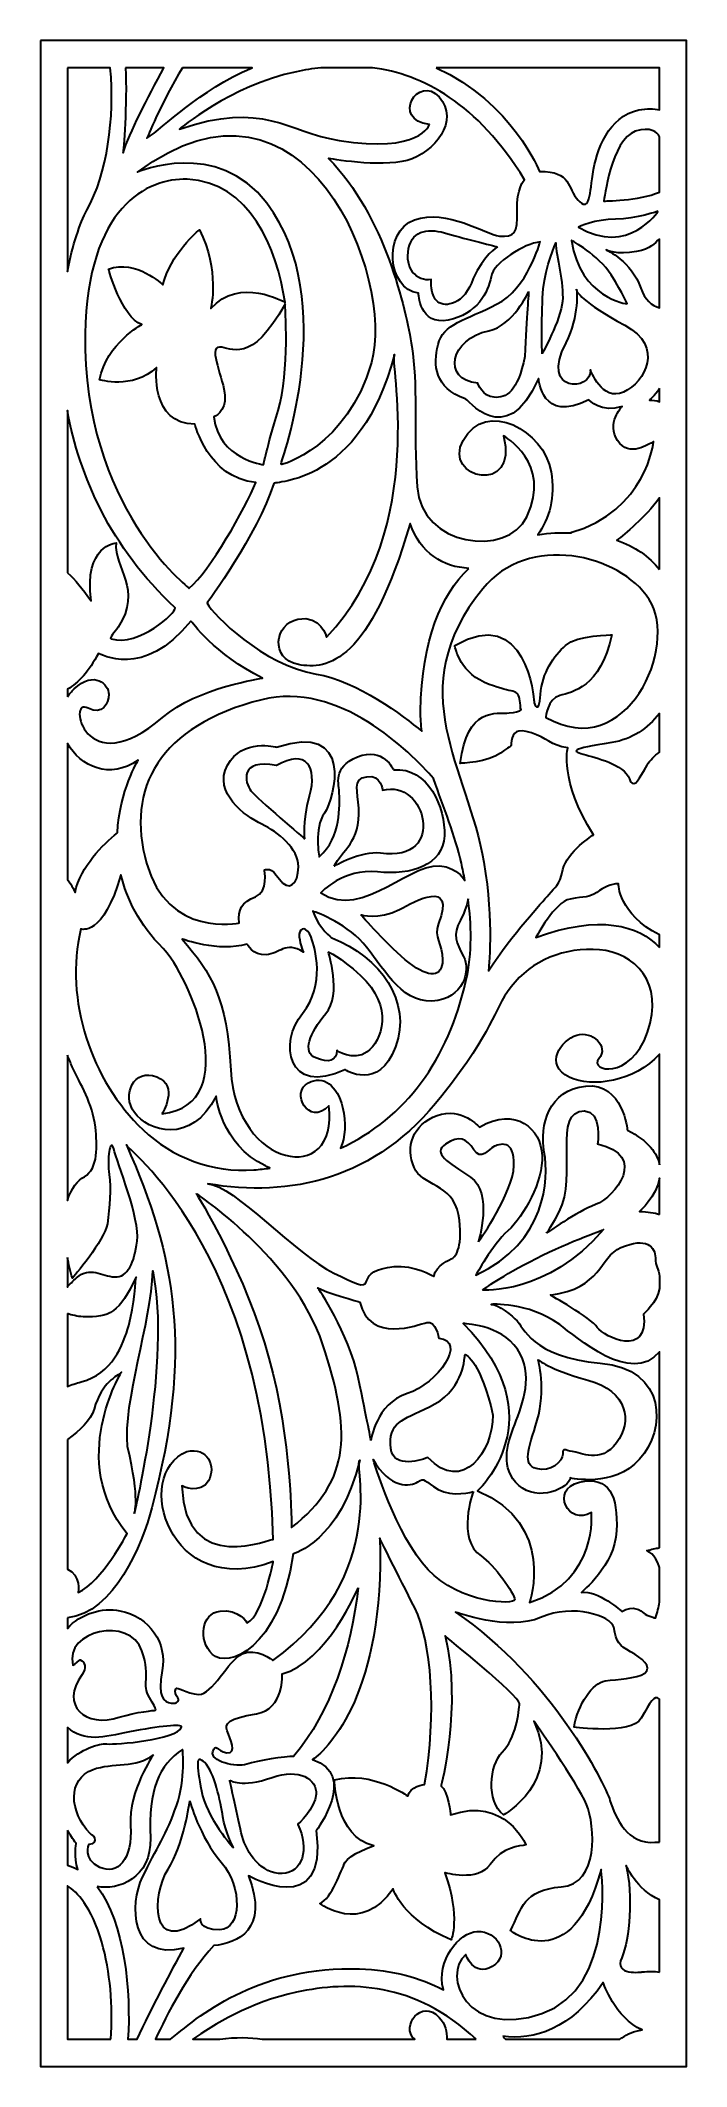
# Model space of a CAD drawing. Header units: centimetres. Extents: x -9.3 to -3.6, y -9 to 9.
import ezdxf

# ---------------------------------------------------------------- set-up
doc = ezdxf.new("R2010")
doc.units = ezdxf.units.CM
doc.header["$MEASUREMENT"] = 0
doc.layers.add('layer 1', color=7, linetype='Continuous')

msp = doc.modelspace()

# ---------------------------------------------------------------- linework, layer by layer
at = {"layer": 'layer 1', "color": 250, "lineweight": 30}
for points, knots in [([(-9.31456, 9.00077), (-9.31456, 9.00077), (-8.72921, 9.00077), (-8.72921, 9.00077), (-8.72921, 9.00077), (-8.72921, 9.00077), (-8.59472, 9.00077), (-8.59472, 9.00077), (-8.59472, 9.00077), (-8.59472, 9.00077), (-8.08255, 9.00077), (-8.08255, 9.00077), (-8.08255, 9.00077), (-8.08255, 9.00077), (-7.88741, 9.00077), (-7.88741, 9.00077), (-7.88741, 9.00077), (-7.88741, 9.00077), (-3.56956, 9.00077), (-3.56956, 9.00077), (-3.56956, 9.00077), (-3.56956, 9.00077), (-3.56956, 8.19781), (-3.56956, 8.19781), (-3.56956, 8.19781), (-3.56956, 8.19781), (-3.56956, 7.33472), (-3.56956, 7.33472), (-3.56956, 7.33472), (-3.56956, 7.33472), (-3.56956, 6.64351), (-3.56956, 6.64351), (-3.56956, 6.64351), (-3.56956, 6.64351), (-3.56956, 6.43611), (-3.56956, 6.43611), (-3.56956, 6.43611), (-3.56956, 6.43611), (-3.56956, 2.24074), (-3.56956, 2.24074), (-3.56956, 2.24074), (-3.56956, 2.24074), (-3.56956, 1.85946), (-3.56956, 1.85946), (-3.56956, 1.85946), (-3.56956, 1.85946), (-3.56956, 1.56501), (-3.56956, 1.56501), (-3.56956, 1.56501), (-3.56956, 1.56501), (-3.56956, 0.96228), (-3.56956, 0.96228), (-3.56956, 0.96228), (-3.56956, 0.96228), (-3.56956, -1.89635), (-3.56956, -1.89635), (-3.56956, -1.89635), (-3.56956, -1.89635), (-3.56956, -2.19918), (-3.56956, -2.19918), (-3.56956, -2.19918), (-3.56956, -2.19918), (-3.56956, -4.4419), (-3.56956, -4.4419), (-3.56956, -4.4419), (-3.56956, -4.4419), (-3.56956, -5.94459), (-3.56956, -5.94459), (-3.56956, -5.94459), (-3.56956, -5.94459), (-3.56956, -7.13526), (-3.56956, -7.13526), (-3.56956, -7.13526), (-3.56956, -7.13526), (-3.56956, -7.55186), (-3.56956, -7.55186), (-3.56956, -7.55186), (-3.56956, -7.55186), (-3.56956, -8.24979), (-3.56956, -8.24979), (-3.56956, -8.24979), (-3.56956, -8.24979), (-3.56956, -8.6687), (-3.56956, -8.6687), (-3.56956, -8.6687), (-3.56956, -8.6687), (-3.56956, -8.86553), (-3.56956, -8.86553), (-3.56956, -8.86553), (-3.56956, -8.86553), (-3.56956, -9.00021), (-3.56956, -9.00021), (-3.56956, -9.00021), (-3.56956, -9.00021), (-3.67846, -9.00021), (-3.67846, -9.00021), (-3.67846, -9.00021), (-3.67846, -9.00021), (-4.16066, -9.00021), (-4.16066, -9.00021), (-4.16066, -9.00021), (-4.16066, -9.00021), (-4.33611, -9.00021), (-4.33611, -9.00021), (-4.33611, -9.00021), (-4.33611, -9.00021), (-4.99893, -9.00021), (-4.99893, -9.00021), (-4.99893, -9.00021), (-4.99893, -9.00021), (-5.21971, -9.00021), (-5.21971, -9.00021), (-5.21971, -9.00021), (-5.21971, -9.00021), (-5.83339, -9.00021), (-5.83339, -9.00021), (-5.83339, -9.00021), (-5.83339, -9.00021), (-7.21849, -9.00021), (-7.21849, -9.00021), (-7.21849, -9.00021), (-7.21849, -9.00021), (-8.05407, -9.00021), (-8.05407, -9.00021), (-8.05407, -9.00021), (-8.05407, -9.00021), (-8.5591, -9.00021), (-8.5591, -9.00021), (-8.5591, -9.00021), (-8.5591, -9.00021), (-8.56611, -9.00021), (-8.56611, -9.00021), (-8.56611, -9.00021), (-8.56611, -9.00021), (-8.71727, -9.00021), (-8.71727, -9.00021), (-8.71727, -9.00021), (-8.71727, -9.00021), (-9.31456, -9.00021), (-9.31456, -9.00021), (-9.31456, -9.00021), (-9.31456, -9.00021), (-9.31456, -7.68574), (-9.31456, -7.68574), (-9.31456, -7.68574), (-9.31456, -7.68574), (-9.31456, -7.21698), (-9.31456, -7.21698), (-9.31456, -7.21698), (-9.31456, -7.21698), (-9.31456, -4.95189), (-9.31456, -4.95189), (-9.31456, -4.95189), (-9.31456, -4.95189), (-9.31456, -4.63299), (-9.31456, -4.63299), (-9.31456, -4.63299), (-9.31456, -4.63299), (-9.31456, -3.56908), (-9.31456, -3.56908), (-9.31456, -3.56908), (-9.31456, -3.56908), (-9.31456, -3.17431), (-9.31456, -3.17431), (-9.31456, -3.17431), (-9.31456, -3.17431), (-9.31456, 1.53358), (-9.31456, 1.53358), (-9.31456, 1.53358), (-9.31456, 1.53358), (-9.31456, 1.71198), (-9.31456, 1.71198), (-9.31456, 1.71198), (-9.31456, 1.71198), (-9.31456, 3.16832), (-9.31456, 3.16832), (-9.31456, 3.16832), (-9.31456, 3.16832), (-9.31456, 3.59645), (-9.31456, 3.59645), (-9.31456, 3.59645), (-9.31456, 3.59645), (-9.31456, 3.91694), (-9.31456, 3.91694), (-9.31456, 3.91694), (-9.31456, 3.91694), (-9.31456, 4.34756), (-9.31456, 4.34756), (-9.31456, 4.34756), (-9.31456, 4.34756), (-9.31456, 9.00077), (-9.31456, 9.00077)], [0, 0, 0, 0, 0.02040816, 0.02040816, 0.02040816, 0.02040816, 0.04081633, 0.04081633, 0.04081633, 0.04081633, 0.06122449, 0.06122449, 0.06122449, 0.06122449, 0.08163265, 0.08163265, 0.08163265, 0.08163265, 0.10204082, 0.10204082, 0.10204082, 0.10204082, 0.12244898, 0.12244898, 0.12244898, 0.12244898, 0.14285714, 0.14285714, 0.14285714, 0.14285714, 0.16326531, 0.16326531, 0.16326531, 0.16326531, 0.18367347, 0.18367347, 0.18367347, 0.18367347, 0.20408163, 0.20408163, 0.20408163, 0.20408163, 0.2244898, 0.2244898, 0.2244898, 0.2244898, 0.24489796, 0.24489796, 0.24489796, 0.24489796, 0.26530612, 0.26530612, 0.26530612, 0.26530612, 0.28571429, 0.28571429, 0.28571429, 0.28571429, 0.30612245, 0.30612245, 0.30612245, 0.30612245, 0.32653061, 0.32653061, 0.32653061, 0.32653061, 0.34693878, 0.34693878, 0.34693878, 0.34693878, 0.36734694, 0.36734694, 0.36734694, 0.36734694, 0.3877551, 0.3877551, 0.3877551, 0.3877551, 0.40816327, 0.40816327, 0.40816327, 0.40816327, 0.42857143, 0.42857143, 0.42857143, 0.42857143, 0.44897959, 0.44897959, 0.44897959, 0.44897959, 0.46938776, 0.46938776, 0.46938776, 0.46938776, 0.48979592, 0.48979592, 0.48979592, 0.48979592, 0.51020408, 0.51020408, 0.51020408, 0.51020408, 0.53061224, 0.53061224, 0.53061224, 0.53061224, 0.55102041, 0.55102041, 0.55102041, 0.55102041, 0.57142857, 0.57142857, 0.57142857, 0.57142857, 0.59183673, 0.59183673, 0.59183673, 0.59183673, 0.6122449, 0.6122449, 0.6122449, 0.6122449, 0.63265306, 0.63265306, 0.63265306, 0.63265306, 0.65306122, 0.65306122, 0.65306122, 0.65306122, 0.67346939, 0.67346939, 0.67346939, 0.67346939, 0.69387755, 0.69387755, 0.69387755, 0.69387755, 0.71428571, 0.71428571, 0.71428571, 0.71428571, 0.73469388, 0.73469388, 0.73469388, 0.73469388, 0.75510204, 0.75510204, 0.75510204, 0.75510204, 0.7755102, 0.7755102, 0.7755102, 0.7755102, 0.79591837, 0.79591837, 0.79591837, 0.79591837, 0.81632653, 0.81632653, 0.81632653, 0.81632653, 0.83673469, 0.83673469, 0.83673469, 0.83673469, 0.85714286, 0.85714286, 0.85714286, 0.85714286, 0.87755102, 0.87755102, 0.87755102, 0.87755102, 0.89795918, 0.89795918, 0.89795918, 0.89795918, 0.91836735, 0.91836735, 0.91836735, 0.91836735, 0.93877551, 0.93877551, 0.93877551, 0.93877551, 0.95918367, 0.95918367, 0.95918367, 0.95918367, 1, 1, 1, 1]), ([(-7.17604, 5.23512), (-7.17396, 5.22132), (-6.58316, 5.39478), (-6.3718, 6.13864), (-6.3718, 6.13864), (-6.16044, 6.8825), (-6.95419, 8.94883), (-8.45293, 7.83053), (-8.45293, 7.83053), (-8.45293, 7.83053), (-7.74191, 8.13877), (-7.30035, 7.55423), (-7.30035, 7.55423), (-6.6434, 6.68451), (-7.17811, 5.24891), (-7.17604, 5.23512)], [0, 0, 0, 0, 0.2, 0.2, 0.2, 0.2, 0.4, 0.4, 0.4, 0.4, 0.6, 0.6, 0.6, 0.6, 1, 1, 1, 1]), ([(-9.07518, 8.75947), (-9.07518, 8.75947), (-8.69396, 8.75947), (-8.69396, 8.75947), (-8.69396, 8.75947), (-8.651, 8.311), (-8.72248, 7.81979), (-8.90098, 7.49253), (-8.90098, 7.49253), (-8.96465, 7.37579), (-9.03034, 7.18588), (-9.07518, 6.9473), (-9.07518, 6.9473), (-9.07518, 6.9473), (-9.07518, 8.75947), (-9.07518, 8.75947)], [0, 0, 0, 0, 0.2, 0.2, 0.2, 0.2, 0.4, 0.4, 0.4, 0.4, 0.6, 0.6, 0.6, 0.6, 1, 1, 1, 1]), ([(-8.55892, 8.75947), (-8.55892, 8.75947), (-8.21632, 8.75947), (-8.21632, 8.75947), (-8.21632, 8.75947), (-8.36288, 8.49041), (-8.52472, 8.17584), (-8.57986, 8.00404), (-8.57986, 8.00404), (-8.57986, 8.00404), (-8.54035, 8.44222), (-8.55892, 8.75947)], [0, 0, 0, 0, 0.25, 0.25, 0.25, 0.25, 0.5, 0.5, 0.5, 0.5, 1, 1, 1, 1]), ([(-8.05145, 8.75947), (-8.05145, 8.75947), (-7.43309, 8.75947), (-7.43309, 8.75947), (-7.43309, 8.75947), (-7.90676, 8.55428), (-8.22077, 8.22796), (-8.36813, 8.13203), (-8.36813, 8.13203), (-8.36813, 8.13203), (-8.24401, 8.44505), (-8.05145, 8.75947)], [0, 0, 0, 0, 0.25, 0.25, 0.25, 0.25, 0.5, 0.5, 0.5, 0.5, 1, 1, 1, 1]), ([(-4.59217, 4.62669), (-4.68708, 4.63031), (-4.78898, 4.62604), (-4.89273, 4.60925), (-4.89273, 4.60925), (-4.7892, 4.75252), (-4.73584, 4.94259), (-4.77403, 5.16922), (-4.77403, 5.16922), (-4.8357, 5.53536), (-5.3525, 5.81961), (-5.55701, 5.44785), (-5.55701, 5.44785), (-5.74398, 5.10792), (-5.05562, 4.94768), (-5.19601, 5.48815), (-5.19601, 5.48815), (-5.19601, 5.48815), (-4.76076, 5.24501), (-4.98879, 4.76972), (-4.98879, 4.76972), (-5.16592, 4.40045), (-5.93135, 4.50789), (-5.96479, 5.03493), (-5.96479, 5.03493), (-5.99822, 5.56198), (-5.95763, 5.95166), (-6.01245, 6.28322), (-6.01245, 6.28322), (-6.06727, 6.61478), (-6.25089, 7.44637), (-6.75351, 7.95303), (-6.75351, 7.95303), (-6.75351, 7.95303), (-6.29691, 7.86993), (-6.05455, 7.93573), (-6.05455, 7.93573), (-5.81219, 8.00153), (-5.58369, 8.29098), (-5.76886, 8.49927), (-5.76886, 8.49927), (-5.95403, 8.70756), (-6.20416, 8.2964), (-5.85562, 8.25367), (-5.85562, 8.25367), (-5.85562, 8.25367), (-5.93845, 7.99412), (-6.65983, 8.11277), (-6.65983, 8.11277), (-7.12048, 8.18851), (-7.33048, 8.4715), (-8.07955, 8.21267), (-8.07955, 8.21267), (-8.07955, 8.21267), (-7.6304, 8.59917), (-7.03668, 8.72376), (-7.03668, 8.72376), (-6.96721, 8.73834), (-6.89512, 8.75067), (-6.82097, 8.75947), (-6.82097, 8.75947), (-6.82097, 8.75947), (-6.36195, 8.75947), (-6.36195, 8.75947), (-6.36195, 8.75947), (-5.91411, 8.70059), (-5.43339, 8.4474), (-5.00958, 7.76386), (-5.00958, 7.76386), (-5.00958, 7.76386), (-5.08388, 7.68871), (-5.07592, 7.48833), (-5.07592, 7.48833), (-5.06795, 7.28794), (-5.10383, 7.25185), (-5.23154, 7.26388), (-5.23154, 7.26388), (-5.35926, 7.27591), (-5.70208, 7.51284), (-5.98962, 7.40744), (-5.98962, 7.40744), (-6.27715, 7.30204), (-6.2248, 6.78886), (-5.95413, 6.75545), (-5.95413, 6.75545), (-5.95413, 6.75545), (-5.94308, 6.4659), (-5.68899, 6.51602), (-5.68899, 6.51602), (-5.43489, 6.56613), (-5.32994, 6.76659), (-5.30784, 6.90023), (-5.30784, 6.90023), (-5.28575, 7.03387), (-5.00955, 7.19535), (-4.87146, 7.21205), (-4.87146, 7.21205), (-4.87146, 7.21205), (-4.9828, 6.79545), (-5.25786, 6.65682), (-5.25786, 6.65682), (-5.53291, 6.51818), (-5.73574, 6.48119), (-5.77942, 6.29881), (-5.77942, 6.29881), (-5.82309, 6.11642), (-5.81231, 5.91793), (-5.53859, 5.81675), (-5.53859, 5.81675), (-5.52737, 5.84178), (-5.18289, 5.32928), (-4.8846, 5.9978), (-4.8846, 5.9978), (-4.8846, 5.9978), (-4.85846, 5.59022), (-4.43954, 5.80934), (-4.43954, 5.80934), (-4.43954, 5.80934), (-4.32171, 5.68664), (-4.1428, 5.74799), (-4.1428, 5.74799), (-4.1428, 5.74799), (-4.28682, 5.59902), (-4.18209, 5.44562), (-4.18209, 5.44562), (-4.07736, 5.29222), (-3.90279, 5.41492), (-3.86353, 5.43684), (-3.86353, 5.43684), (-3.86353, 5.43684), (-3.92234, 4.82048), (-4.59968, 4.62862), (-4.59968, 4.62862), (-4.59968, 4.62862), (-4.59217, 4.62669), (-4.59217, 4.62669)], [0, 0, 0, 0, 0.02857143, 0.02857143, 0.02857143, 0.02857143, 0.05714286, 0.05714286, 0.05714286, 0.05714286, 0.08571429, 0.08571429, 0.08571429, 0.08571429, 0.11428571, 0.11428571, 0.11428571, 0.11428571, 0.14285714, 0.14285714, 0.14285714, 0.14285714, 0.17142857, 0.17142857, 0.17142857, 0.17142857, 0.2, 0.2, 0.2, 0.2, 0.22857143, 0.22857143, 0.22857143, 0.22857143, 0.25714286, 0.25714286, 0.25714286, 0.25714286, 0.28571429, 0.28571429, 0.28571429, 0.28571429, 0.31428571, 0.31428571, 0.31428571, 0.31428571, 0.34285714, 0.34285714, 0.34285714, 0.34285714, 0.37142857, 0.37142857, 0.37142857, 0.37142857, 0.4, 0.4, 0.4, 0.4, 0.42857143, 0.42857143, 0.42857143, 0.42857143, 0.45714286, 0.45714286, 0.45714286, 0.45714286, 0.48571429, 0.48571429, 0.48571429, 0.48571429, 0.51428571, 0.51428571, 0.51428571, 0.51428571, 0.54285714, 0.54285714, 0.54285714, 0.54285714, 0.57142857, 0.57142857, 0.57142857, 0.57142857, 0.6, 0.6, 0.6, 0.6, 0.62857143, 0.62857143, 0.62857143, 0.62857143, 0.65714286, 0.65714286, 0.65714286, 0.65714286, 0.68571429, 0.68571429, 0.68571429, 0.68571429, 0.71428571, 0.71428571, 0.71428571, 0.71428571, 0.74285714, 0.74285714, 0.74285714, 0.74285714, 0.77142857, 0.77142857, 0.77142857, 0.77142857, 0.8, 0.8, 0.8, 0.8, 0.82857143, 0.82857143, 0.82857143, 0.82857143, 0.85714286, 0.85714286, 0.85714286, 0.85714286, 0.88571429, 0.88571429, 0.88571429, 0.88571429, 0.91428571, 0.91428571, 0.91428571, 0.91428571, 0.94285714, 0.94285714, 0.94285714, 0.94285714, 1, 1, 1, 1]), ([(-5.797, 8.75947), (-5.797, 8.75947), (-3.80894, 8.75947), (-3.80894, 8.75947), (-3.80894, 8.75947), (-3.80894, 8.75947), (-3.80894, 8.38498), (-3.80894, 8.38498), (-3.80894, 8.38498), (-3.86013, 8.39733), (-3.92112, 8.39934), (-3.99351, 8.38348), (-3.99351, 8.38348), (-4.26349, 8.32431), (-4.37286, 8.03188), (-4.40319, 7.81275), (-4.40319, 7.81275), (-4.43352, 7.59363), (-4.43826, 7.48152), (-4.53431, 7.58344), (-4.53431, 7.58344), (-4.63036, 7.68536), (-4.59095, 7.84415), (-4.87592, 7.83617), (-4.87592, 7.83617), (-4.87592, 7.83617), (-5.11855, 8.45016), (-5.797, 8.75947)], [0, 0, 0, 0, 0.125, 0.125, 0.125, 0.125, 0.25, 0.25, 0.25, 0.25, 0.375, 0.375, 0.375, 0.375, 0.5, 0.5, 0.5, 0.5, 0.625, 0.625, 0.625, 0.625, 0.75, 0.75, 0.75, 0.75, 1, 1, 1, 1]), ([(-3.80894, 8.14534), (-3.80894, 8.14534), (-3.80894, 7.65401), (-3.80894, 7.65401), (-3.80894, 7.65401), (-3.99133, 7.57488), (-4.30448, 7.57454), (-4.30448, 7.57454), (-4.30448, 7.57454), (-4.30448, 7.57454), (-4.2377, 8.12271), (-4.02493, 8.19393), (-4.02493, 8.19393), (-3.88707, 8.23691), (-3.83141, 8.18961), (-3.80894, 8.14534)], [0, 0, 0, 0, 0.2, 0.2, 0.2, 0.2, 0.4, 0.4, 0.4, 0.4, 0.6, 0.6, 0.6, 0.6, 1, 1, 1, 1]), ([(-7.9913, 4.13364), (-7.9913, 4.13364), (-8.93979, 4.85811), (-8.91666, 6.39359), (-8.91666, 6.39359), (-8.8997, 7.5196), (-8.3631, 7.78089), (-8.0111, 7.76798), (-8.0111, 7.76798), (-7.45437, 7.7476), (-7.21137, 7.15237), (-7.13949, 6.67439), (-7.13949, 6.67439), (-7.13949, 6.67439), (-7.54589, 6.90903), (-7.79937, 6.6197), (-7.79937, 6.6197), (-7.79937, 6.6197), (-7.71816, 6.96672), (-7.90183, 7.31964), (-7.90183, 7.31964), (-7.90183, 7.31964), (-8.16828, 7.0941), (-8.22552, 6.82968), (-8.22552, 6.82968), (-8.22552, 6.82968), (-8.46662, 7.06216), (-8.70937, 6.96906), (-8.70937, 6.96906), (-8.70937, 6.96906), (-8.59327, 6.54349), (-8.41385, 6.47699), (-8.41385, 6.47699), (-8.41385, 6.47699), (-8.72493, 6.31297), (-8.79033, 5.98723), (-8.79033, 5.98723), (-8.79033, 5.98723), (-8.49796, 5.89416), (-8.28253, 6.09581), (-8.28253, 6.09581), (-8.28253, 6.09581), (-8.33994, 5.5886), (-7.94124, 5.59327), (-7.94124, 5.59327), (-7.94124, 5.59327), (-7.8281, 5.11704), (-7.40034, 5.07304), (-7.40034, 5.07304), (-7.49136, 4.84623), (-7.81081, 4.28448), (-7.9913, 4.13364)], [0, 0, 0, 0, 0.07142857, 0.07142857, 0.07142857, 0.07142857, 0.14285714, 0.14285714, 0.14285714, 0.14285714, 0.21428571, 0.21428571, 0.21428571, 0.21428571, 0.28571429, 0.28571429, 0.28571429, 0.28571429, 0.35714286, 0.35714286, 0.35714286, 0.35714286, 0.42857143, 0.42857143, 0.42857143, 0.42857143, 0.5, 0.5, 0.5, 0.5, 0.57142857, 0.57142857, 0.57142857, 0.57142857, 0.64285714, 0.64285714, 0.64285714, 0.64285714, 0.71428571, 0.71428571, 0.71428571, 0.71428571, 0.78571429, 0.78571429, 0.78571429, 0.78571429, 0.85714286, 0.85714286, 0.85714286, 0.85714286, 1, 1, 1, 1]), ([(-3.82065, 7.485), (-3.82065, 7.485), (-4.08648, 7.0803), (-4.53135, 7.34281), (-4.53135, 7.34281), (-4.53135, 7.34281), (-4.38487, 7.4139), (-4.20041, 7.4139), (-4.20041, 7.4139), (-4.01595, 7.4139), (-3.82065, 7.485), (-3.82065, 7.485)], [0, 0, 0, 0, 0.25, 0.25, 0.25, 0.25, 0.5, 0.5, 0.5, 0.5, 1, 1, 1, 1]), ([(-5.2492, 7.16805), (-5.2492, 7.16805), (-5.53291, 7.23592), (-5.6916, 7.28439), (-5.6916, 7.28439), (-5.85029, 7.33286), (-6.00575, 7.32695), (-6.04103, 7.15135), (-6.04103, 7.15135), (-6.07632, 6.97575), (-5.96962, 6.85688), (-5.83978, 6.87627), (-5.83978, 6.87627), (-5.83978, 6.87627), (-5.85029, 6.73333), (-5.78242, 6.67946), (-5.78242, 6.67946), (-5.71456, 6.62559), (-5.54411, 6.65309), (-5.46717, 6.88576), (-5.46717, 6.88576), (-5.3742, 7.09154), (-5.2492, 7.16805), (-5.2492, 7.16805)], [0, 0, 0, 0, 0.14285714, 0.14285714, 0.14285714, 0.14285714, 0.28571429, 0.28571429, 0.28571429, 0.28571429, 0.42857143, 0.42857143, 0.42857143, 0.42857143, 0.57142857, 0.57142857, 0.57142857, 0.57142857, 0.71428571, 0.71428571, 0.71428571, 0.71428571, 1, 1, 1, 1]), ([(-4.85402, 6.21789), (-4.85402, 6.21789), (-4.6874, 6.51942), (-4.67267, 6.682), (-4.67267, 6.682), (-4.65795, 6.84457), (-4.73139, 7.08985), (-4.73139, 7.20315), (-4.73139, 7.20315), (-4.73139, 7.20315), (-4.82352, 6.99623), (-4.84312, 6.79426), (-4.84312, 6.79426), (-4.86273, 6.59228), (-4.85402, 6.21789), (-4.85402, 6.21789)], [0, 0, 0, 0, 0.2, 0.2, 0.2, 0.2, 0.4, 0.4, 0.4, 0.4, 0.6, 0.6, 0.6, 0.6, 1, 1, 1, 1]), ([(-4.09654, 6.66069), (-4.09654, 6.66069), (-4.51586, 6.70947), (-4.59112, 7.22428), (-4.59112, 7.22428), (-4.59112, 7.22428), (-4.35382, 7.09731), (-4.24093, 6.91847), (-4.24093, 6.91847), (-4.12803, 6.73964), (-4.09654, 6.66069), (-4.09654, 6.66069)], [0, 0, 0, 0, 0.25, 0.25, 0.25, 0.25, 0.5, 0.5, 0.5, 0.5, 1, 1, 1, 1]), ([(-3.80894, 7.24017), (-3.80894, 7.24017), (-3.80894, 6.62593), (-3.80894, 6.62593), (-3.80894, 6.62593), (-3.8783, 6.64583), (-3.94112, 6.69605), (-3.97632, 6.80042), (-3.97632, 6.80042), (-4.0564, 7.03782), (-4.28275, 7.13991), (-4.28275, 7.13991), (-4.28275, 7.13991), (-4.28275, 7.13991), (-4.18897, 7.09099), (-4.01558, 7.12535), (-4.01558, 7.12535), (-3.88018, 7.15218), (-3.85763, 7.19547), (-3.80894, 7.24017)], [0, 0, 0, 0, 0.16666667, 0.16666667, 0.16666667, 0.16666667, 0.33333333, 0.33333333, 0.33333333, 0.33333333, 0.5, 0.5, 0.5, 0.5, 0.66666667, 0.66666667, 0.66666667, 0.66666667, 1, 1, 1, 1]), ([(-4.9735, 6.76977), (-4.9735, 6.76977), (-5.11081, 6.46551), (-5.32853, 6.42185), (-5.32853, 6.42185), (-5.66835, 6.35372), (-5.74928, 5.98261), (-5.42648, 5.95767), (-5.42648, 5.95767), (-5.42648, 5.95767), (-5.38688, 5.83656), (-5.2799, 5.83057), (-5.2799, 5.83057), (-5.17293, 5.82458), (-5.07101, 5.87636), (-5.00697, 6.19189), (-5.00697, 6.19189), (-4.98914, 6.55733), (-4.9735, 6.76977), (-4.9735, 6.76977)], [0, 0, 0, 0, 0.16666667, 0.16666667, 0.16666667, 0.16666667, 0.33333333, 0.33333333, 0.33333333, 0.33333333, 0.5, 0.5, 0.5, 0.5, 0.66666667, 0.66666667, 0.66666667, 0.66666667, 1, 1, 1, 1]), ([(-4.54829, 6.79028), (-4.53971, 6.8007), (-4.51944, 6.54836), (-4.64099, 6.31466), (-4.64099, 6.31466), (-4.87681, 5.86137), (-4.41037, 5.88245), (-4.42418, 6.07575), (-4.42418, 6.07575), (-4.42418, 6.07575), (-4.32144, 5.78913), (-4.12909, 5.87681), (-4.12909, 5.87681), (-3.93674, 5.96449), (-3.76496, 6.28307), (-4.1174, 6.47087), (-4.1174, 6.47087), (-4.4982, 6.67382), (-4.55687, 6.77986), (-4.54829, 6.79028)], [0, 0, 0, 0, 0.16666667, 0.16666667, 0.16666667, 0.16666667, 0.33333333, 0.33333333, 0.33333333, 0.33333333, 0.5, 0.5, 0.5, 0.5, 0.66666667, 0.66666667, 0.66666667, 0.66666667, 1, 1, 1, 1]), ([(-7.33011, 5.23231), (-7.33011, 5.23231), (-7.73207, 5.28046), (-7.77192, 5.65706), (-7.77192, 5.65706), (-7.77192, 5.65706), (-7.66386, 5.69967), (-7.67382, 5.84529), (-7.67382, 5.84529), (-7.68379, 5.99091), (-7.82824, 6.27713), (-7.72364, 6.27713), (-7.72364, 6.27713), (-7.61903, 6.27713), (-7.4436, 6.11142), (-7.13974, 6.65875), (-7.13974, 6.65875), (-7.13974, 6.65875), (-7.09641, 6.05619), (-7.20102, 5.71473), (-7.20102, 5.71473), (-7.30562, 5.37328), (-7.33011, 5.23231), (-7.33011, 5.23231)], [0, 0, 0, 0, 0.14285714, 0.14285714, 0.14285714, 0.14285714, 0.28571429, 0.28571429, 0.28571429, 0.28571429, 0.42857143, 0.42857143, 0.42857143, 0.42857143, 0.57142857, 0.57142857, 0.57142857, 0.57142857, 0.71428571, 0.71428571, 0.71428571, 0.71428571, 1, 1, 1, 1]), ([(-5.50658, 4.31088), (-5.7478, 4.07625), (-5.92469, 3.68257), (-5.93467, 3.03965), (-5.93467, 3.03965), (-5.93558, 2.98158), (-5.93142, 2.92264), (-5.92337, 2.86311), (-5.92337, 2.86311), (-6.08833, 2.99972), (-6.49606, 3.31014), (-6.86298, 3.37178), (-6.86298, 3.37178), (-7.33645, 3.45133), (-7.77774, 3.89694), (-7.83357, 4.00246), (-7.83357, 4.00246), (-7.83357, 4.00246), (-7.38641, 4.60719), (-7.23986, 5.06446), (-7.23986, 5.06446), (-7.23981, 5.08557), (-6.4714, 5.04594), (-6.16552, 6.21205), (-6.16552, 6.21205), (-6.21563, 6.19758), (-5.8513, 4.67255), (-6.77018, 3.69884), (-6.77018, 3.69884), (-6.77018, 3.69884), (-6.82098, 3.9001), (-7.02517, 3.85893), (-7.02517, 3.85893), (-7.22935, 3.81777), (-7.28, 3.50622), (-7.02063, 3.45643), (-7.02063, 3.45643), (-6.76125, 3.40663), (-6.38637, 3.478), (-6.0275, 4.70986), (-6.0275, 4.70986), (-5.93851, 4.44498), (-5.72957, 4.32082), (-5.50658, 4.31088)], [0, 0, 0, 0, 0.08333333, 0.08333333, 0.08333333, 0.08333333, 0.16666667, 0.16666667, 0.16666667, 0.16666667, 0.25, 0.25, 0.25, 0.25, 0.33333333, 0.33333333, 0.33333333, 0.33333333, 0.41666667, 0.41666667, 0.41666667, 0.41666667, 0.5, 0.5, 0.5, 0.5, 0.58333333, 0.58333333, 0.58333333, 0.58333333, 0.66666667, 0.66666667, 0.66666667, 0.66666667, 0.75, 0.75, 0.75, 0.75, 0.83333333, 0.83333333, 0.83333333, 0.83333333, 1, 1, 1, 1]), ([(-3.80894, 5.90961), (-3.80894, 5.90961), (-3.80894, 5.79094), (-3.80894, 5.79094), (-3.80894, 5.79094), (-3.83871, 5.80193), (-3.86959, 5.80695), (-3.8998, 5.80596), (-3.8998, 5.80596), (-3.8998, 5.80596), (-3.85488, 5.84298), (-3.80894, 5.90961)], [0, 0, 0, 0, 0.25, 0.25, 0.25, 0.25, 0.5, 0.5, 0.5, 0.5, 1, 1, 1, 1]), ([(-9.07518, 4.27002), (-9.07518, 4.27002), (-9.07518, 5.71201), (-9.07518, 5.71201), (-9.07518, 5.71201), (-8.96822, 5.12829), (-8.69231, 4.49864), (-8.11785, 3.95993), (-8.11785, 3.95993), (-8.10313, 3.92061), (-8.44016, 3.6108), (-8.68612, 3.68532), (-8.68612, 3.68532), (-8.70745, 3.69179), (-8.65394, 3.74317), (-8.62481, 3.78739), (-8.62481, 3.78739), (-8.40208, 4.12539), (-8.66306, 4.31938), (-8.64259, 4.53625), (-8.64259, 4.53625), (-8.64259, 4.53625), (-8.92978, 4.51862), (-8.86485, 4.02156), (-8.86485, 4.02156), (-8.94449, 4.12965), (-9.0044, 4.21416), (-9.07518, 4.27002)], [0, 0, 0, 0, 0.125, 0.125, 0.125, 0.125, 0.25, 0.25, 0.25, 0.25, 0.375, 0.375, 0.375, 0.375, 0.5, 0.5, 0.5, 0.5, 0.625, 0.625, 0.625, 0.625, 0.75, 0.75, 0.75, 0.75, 1, 1, 1, 1]), ([(-3.80894, 4.29982), (-3.90234, 4.41562), (-4.02856, 4.50788), (-4.19028, 4.56047), (-4.19028, 4.56047), (-4.11543, 4.61683), (-3.94395, 4.75568), (-3.80894, 4.93834), (-3.80894, 4.93834), (-3.80894, 4.93834), (-3.80894, 4.29982), (-3.80894, 4.29982)], [0, 0, 0, 0, 0.25, 0.25, 0.25, 0.25, 0.5, 0.5, 0.5, 0.5, 1, 1, 1, 1]), ([(-5.04344, 3.05939), (-5.03629, 3.05981), (-5.03525, 3.03463), (-5.14578, 3.02638), (-5.14578, 3.02638), (-5.2563, 3.01812), (-5.52428, 3.08149), (-5.58159, 2.57806), (-5.58159, 2.57806), (-5.58159, 2.57806), (-5.33359, 2.58733), (-5.22306, 2.66986), (-5.22306, 2.66986), (-5.11253, 2.75239), (-5.13756, 2.70864), (-5.12531, 2.77879), (-5.12531, 2.77879), (-5.11305, 2.84894), (-5.08243, 2.89465), (-4.94874, 2.84988), (-4.94874, 2.84988), (-4.81506, 2.80511), (-4.77607, 2.73799), (-4.62565, 2.7156), (-4.62565, 2.7156), (-4.62565, 2.7156), (-4.70323, 2.4262), (-4.39695, 1.94295), (-4.39695, 1.94295), (-4.39695, 1.94295), (-4.63455, 1.79072), (-4.66804, 1.6364), (-4.66804, 1.6364), (-4.70153, 1.48208), (-4.7377, 1.48476), (-4.79511, 1.41242), (-4.79511, 1.41242), (-4.85252, 1.34008), (-5.11475, 1.06801), (-5.33004, 0.73526), (-5.33004, 0.73526), (-5.33004, 0.73526), (-5.28003, 1.16884), (-5.37132, 1.69931), (-5.37132, 1.69931), (-5.51716, 2.54676), (-6.11442, 3.22325), (-5.38182, 4.12917), (-5.38182, 4.12917), (-4.98036, 4.62561), (-4.16502, 4.44345), (-3.90099, 4.03359), (-3.90099, 4.03359), (-3.63695, 3.62372), (-4.09627, 2.57475), (-4.82081, 2.98635), (-4.82081, 2.98635), (-4.82081, 2.98635), (-4.80806, 3.15017), (-4.69753, 3.18112), (-4.69753, 3.18112), (-4.58701, 3.21207), (-4.33757, 3.24921), (-4.23318, 3.71963), (-4.23318, 3.71963), (-4.23318, 3.71963), (-4.5402, 3.71963), (-4.64459, 3.62678), (-4.64459, 3.62678), (-4.74897, 3.53393), (-4.85375, 3.38319), (-4.86852, 3.19052), (-4.86852, 3.19052), (-4.88329, 2.99784), (-4.92509, 3.10654), (-4.92509, 3.12877), (-4.92509, 3.12877), (-4.92509, 3.15099), (-4.99414, 3.99774), (-5.63035, 3.62591), (-5.63035, 3.62591), (-5.63035, 3.62591), (-5.60058, 3.40278), (-5.36695, 3.29808), (-5.36695, 3.29808), (-5.13332, 3.19337), (-5.07224, 3.25115), (-5.05426, 3.15007), (-5.05426, 3.15007), (-5.03629, 3.049), (-5.05059, 3.05897), (-5.04344, 3.05939)], [0, 0, 0, 0, 0.04166667, 0.04166667, 0.04166667, 0.04166667, 0.08333333, 0.08333333, 0.08333333, 0.08333333, 0.125, 0.125, 0.125, 0.125, 0.16666667, 0.16666667, 0.16666667, 0.16666667, 0.20833333, 0.20833333, 0.20833333, 0.20833333, 0.25, 0.25, 0.25, 0.25, 0.29166667, 0.29166667, 0.29166667, 0.29166667, 0.33333333, 0.33333333, 0.33333333, 0.33333333, 0.375, 0.375, 0.375, 0.375, 0.41666667, 0.41666667, 0.41666667, 0.41666667, 0.45833333, 0.45833333, 0.45833333, 0.45833333, 0.5, 0.5, 0.5, 0.5, 0.54166667, 0.54166667, 0.54166667, 0.54166667, 0.58333333, 0.58333333, 0.58333333, 0.58333333, 0.625, 0.625, 0.625, 0.625, 0.66666667, 0.66666667, 0.66666667, 0.66666667, 0.70833333, 0.70833333, 0.70833333, 0.70833333, 0.75, 0.75, 0.75, 0.75, 0.79166667, 0.79166667, 0.79166667, 0.79166667, 0.83333333, 0.83333333, 0.83333333, 0.83333333, 0.875, 0.875, 0.875, 0.875, 0.91666667, 0.91666667, 0.91666667, 0.91666667, 1, 1, 1, 1]), ([(-9.07518, 3.16821), (-9.07518, 3.16821), (-9.07518, 3.23633), (-9.07518, 3.23633), (-9.07518, 3.23633), (-8.97911, 3.29322), (-8.88333, 3.39201), (-8.79977, 3.55511), (-8.79977, 3.55511), (-8.7814, 3.55382), (-8.40462, 3.31625), (-7.97697, 3.84238), (-7.97697, 3.84238), (-7.97697, 3.84238), (-7.76511, 3.54698), (-7.33884, 3.33534), (-7.33884, 3.33534), (-7.33884, 3.33534), (-7.92064, 3.25271), (-8.2285, 2.9866), (-8.2285, 2.9866), (-8.92199, 2.38712), (-9.08534, 3.17324), (-8.88964, 3.06824), (-8.88964, 3.06824), (-8.76735, 3.00264), (-8.70705, 3.10863), (-8.70705, 3.19273), (-8.70705, 3.19273), (-8.70705, 3.27682), (-8.83393, 3.40984), (-9.01439, 3.24018), (-9.01439, 3.24018), (-9.03857, 3.21745), (-9.05864, 3.1933), (-9.07518, 3.16821)], [0, 0, 0, 0, 0.1, 0.1, 0.1, 0.1, 0.2, 0.2, 0.2, 0.2, 0.3, 0.3, 0.3, 0.3, 0.4, 0.4, 0.4, 0.4, 0.5, 0.5, 0.5, 0.5, 0.6, 0.6, 0.6, 0.6, 0.7, 0.7, 0.7, 0.7, 0.8, 0.8, 0.8, 0.8, 1, 1, 1, 1]), ([(-5.8181, 2.44289), (-5.73274, 2.18648), (-5.62316, 1.92978), (-5.57128, 1.69168), (-5.57128, 1.69168), (-5.56053, 1.64232), (-5.54984, 1.59121), (-5.53987, 1.53853), (-5.53987, 1.53853), (-5.56905, 1.58691), (-5.62158, 1.62897), (-5.70832, 1.6577), (-5.70832, 1.6577), (-5.99832, 1.75375), (-6.44437, 1.17048), (-6.82138, 1.4287), (-6.82138, 1.4287), (-6.82138, 1.4287), (-6.62321, 1.64796), (-6.31871, 1.61385), (-6.31871, 1.61385), (-6.0142, 1.57974), (-5.7353, 1.67522), (-5.72319, 1.93313), (-5.72319, 1.93313), (-5.71145, 2.1836), (-5.86827, 2.54862), (-6.1737, 2.52009), (-6.1737, 2.52009), (-6.1737, 2.52009), (-6.26662, 2.73079), (-6.49544, 2.63617), (-6.49544, 2.63617), (-6.72426, 2.54156), (-6.65697, 2.39286), (-6.65697, 2.30725), (-6.65697, 2.30725), (-6.65697, 2.22164), (-6.63443, 1.91608), (-6.83543, 1.749), (-6.83543, 1.749), (-6.83543, 1.749), (-6.8849, 1.99776), (-6.7902, 2.13498), (-6.7902, 2.13498), (-6.69551, 2.2722), (-6.52511, 2.95299), (-7.21495, 2.72283), (-7.21495, 2.72283), (-7.21495, 2.72283), (-7.521, 2.80608), (-7.65217, 2.56123), (-7.65217, 2.56123), (-7.78334, 2.31637), (-7.49186, 2.1058), (-7.34612, 2.03724), (-7.34612, 2.03724), (-7.20038, 1.96868), (-7.02063, 1.82176), (-7.02063, 1.66016), (-7.02063, 1.66016), (-7.02063, 1.49856), (-7.10948, 1.4338), (-7.18953, 1.54867), (-7.18953, 1.54867), (-7.26957, 1.66354), (-7.30005, 1.63289), (-7.32294, 1.63289), (-7.32294, 1.63289), (-7.32294, 1.63289), (-7.28484, 1.43765), (-7.40301, 1.39169), (-7.40301, 1.39169), (-7.52118, 1.34573), (-7.56364, 1.28274), (-7.54803, 1.16053), (-7.54803, 1.16053), (-7.54803, 1.16053), (-8.18409, 1.02411), (-8.3715, 1.69031), (-8.3715, 1.69031), (-8.55892, 2.35652), (-8.2596, 2.9131), (-7.34752, 3.14373), (-7.34752, 3.14373), (-6.66209, 3.31708), (-6.02612, 2.67922), (-5.8181, 2.44289)], [0, 0, 0, 0, 0.04347826, 0.04347826, 0.04347826, 0.04347826, 0.08695652, 0.08695652, 0.08695652, 0.08695652, 0.13043478, 0.13043478, 0.13043478, 0.13043478, 0.17391304, 0.17391304, 0.17391304, 0.17391304, 0.2173913, 0.2173913, 0.2173913, 0.2173913, 0.26086957, 0.26086957, 0.26086957, 0.26086957, 0.30434783, 0.30434783, 0.30434783, 0.30434783, 0.34782609, 0.34782609, 0.34782609, 0.34782609, 0.39130435, 0.39130435, 0.39130435, 0.39130435, 0.43478261, 0.43478261, 0.43478261, 0.43478261, 0.47826087, 0.47826087, 0.47826087, 0.47826087, 0.52173913, 0.52173913, 0.52173913, 0.52173913, 0.56521739, 0.56521739, 0.56521739, 0.56521739, 0.60869565, 0.60869565, 0.60869565, 0.60869565, 0.65217391, 0.65217391, 0.65217391, 0.65217391, 0.69565217, 0.69565217, 0.69565217, 0.69565217, 0.73913043, 0.73913043, 0.73913043, 0.73913043, 0.7826087, 0.7826087, 0.7826087, 0.7826087, 0.82608696, 0.82608696, 0.82608696, 0.82608696, 0.86956522, 0.86956522, 0.86956522, 0.86956522, 0.91304348, 0.91304348, 0.91304348, 0.91304348, 1, 1, 1, 1]), ([(-4.23306, 2.7634), (-4.05687, 2.79072), (-3.914, 2.8869), (-3.80894, 3.02184), (-3.80894, 3.02184), (-3.80894, 3.02184), (-3.80894, 2.67804), (-3.80894, 2.67804), (-3.80894, 2.67804), (-3.85289, 2.64579), (-3.89482, 2.60684), (-3.91938, 2.56351), (-3.91938, 2.56351), (-3.98883, 2.44101), (-4.02789, 2.36226), (-4.06695, 2.41476), (-4.06695, 2.41476), (-4.13363, 2.70391), (-5.00571, 2.64358), (-4.23306, 2.7634)], [0, 0, 0, 0, 0.16666667, 0.16666667, 0.16666667, 0.16666667, 0.33333333, 0.33333333, 0.33333333, 0.33333333, 0.5, 0.5, 0.5, 0.5, 0.66666667, 0.66666667, 0.66666667, 0.66666667, 1, 1, 1, 1]), ([(-8.63098, 1.96002), (-8.76151, 1.85509), (-8.95363, 1.6665), (-9.00758, 1.43221), (-9.00758, 1.43221), (-9.00759, 1.43779), (-9.03098, 1.48834), (-9.07518, 1.54544), (-9.07518, 1.54544), (-9.07518, 1.54544), (-9.07518, 2.75351), (-9.07518, 2.75351), (-9.07518, 2.75351), (-8.9601, 2.55253), (-8.69656, 2.42809), (-8.44615, 2.60776), (-8.44615, 2.60776), (-8.44615, 2.60776), (-8.61089, 2.33483), (-8.63098, 1.96002)], [0, 0, 0, 0, 0.16666667, 0.16666667, 0.16666667, 0.16666667, 0.33333333, 0.33333333, 0.33333333, 0.33333333, 0.5, 0.5, 0.5, 0.5, 0.66666667, 0.66666667, 0.66666667, 0.66666667, 1, 1, 1, 1]), ([(-6.96416, 1.90723), (-6.96416, 1.90723), (-7.3871, 2.26459), (-7.4432, 2.33422), (-7.4432, 2.33422), (-7.4993, 2.40385), (-7.54872, 2.62576), (-7.21576, 2.55941), (-7.21576, 2.55941), (-6.94756, 2.71112), (-6.85107, 2.54726), (-6.9215, 2.29072), (-6.9215, 2.29072), (-6.98731, 2.04094), (-6.96416, 1.90723), (-6.96416, 1.90723)], [0, 0, 0, 0, 0.2, 0.2, 0.2, 0.2, 0.4, 0.4, 0.4, 0.4, 0.6, 0.6, 0.6, 0.6, 1, 1, 1, 1]), ([(-6.70224, 1.66531), (-6.7056, 1.6584), (-6.4639, 1.80379), (-6.29084, 1.77983), (-6.29084, 1.77983), (-5.68832, 1.69643), (-5.89258, 2.44842), (-6.2719, 2.33904), (-6.2719, 2.33904), (-6.2719, 2.33904), (-6.28157, 2.47907), (-6.41301, 2.45976), (-6.41301, 2.45976), (-6.54444, 2.44044), (-6.49088, 2.32604), (-6.48373, 2.18127), (-6.48373, 2.18127), (-6.46866, 1.87576), (-6.63448, 1.80494), (-6.70224, 1.66531)], [0, 0, 0, 0, 0.16666667, 0.16666667, 0.16666667, 0.16666667, 0.33333333, 0.33333333, 0.33333333, 0.33333333, 0.5, 0.5, 0.5, 0.5, 0.66666667, 0.66666667, 0.66666667, 0.66666667, 1, 1, 1, 1]), ([(-7.27206, -1.01821), (-7.31925, -1.0245), (-7.36733, -1.02957), (-7.41632, -1.03337), (-7.41632, -1.03337), (-7.78699, -1.06213), (-8.14362, -0.92357), (-8.4023, -0.67814), (-8.4023, -0.67814), (-8.86253, -0.24143), (-9.10593, 0.47705), (-8.9559, 1.10656), (-8.9559, 1.10656), (-8.9559, 1.10656), (-8.75641, 1.03214), (-8.59916, 1.58895), (-8.59916, 1.58895), (-8.54918, 1.37547), (-8.43764, 1.1494), (-8.22416, 0.93293), (-8.22416, 0.93293), (-7.99882, 0.70446), (-7.48688, -0.4488), (-8.23346, -0.53481), (-8.23346, -0.53481), (-8.23346, -0.53481), (-8.07881, -0.28483), (-8.28043, -0.2069), (-8.28043, -0.2069), (-8.48205, -0.12897), (-8.59672, -0.36343), (-8.47905, -0.52496), (-8.47905, -0.52496), (-8.36137, -0.68649), (-7.97556, -0.81988), (-7.75244, -0.37929), (-7.75244, -0.37929), (-7.75244, -0.37929), (-7.71362, -0.80494), (-7.31458, -0.99891), (-7.31458, -0.99891), (-7.30029, -1.00586), (-7.28612, -1.01228), (-7.27206, -1.01821)], [0, 0, 0, 0, 0.08333333, 0.08333333, 0.08333333, 0.08333333, 0.16666667, 0.16666667, 0.16666667, 0.16666667, 0.25, 0.25, 0.25, 0.25, 0.33333333, 0.33333333, 0.33333333, 0.33333333, 0.41666667, 0.41666667, 0.41666667, 0.41666667, 0.5, 0.5, 0.5, 0.5, 0.58333333, 0.58333333, 0.58333333, 0.58333333, 0.66666667, 0.66666667, 0.66666667, 0.66666667, 0.75, 0.75, 0.75, 0.75, 0.83333333, 0.83333333, 0.83333333, 0.83333333, 1, 1, 1, 1]), ([(-6.46516, 1.23307), (-6.46516, 1.23307), (-6.21582, 0.94531), (-6.0362, 0.80523), (-6.0362, 0.80523), (-5.85658, 0.66516), (-5.73791, 0.67987), (-5.73929, 0.83108), (-5.73929, 0.83108), (-5.74067, 0.9823), (-5.82316, 1.03005), (-5.77483, 1.15613), (-5.77483, 1.15613), (-5.62046, 1.55886), (-5.98723, 1.35294), (-6.12059, 1.27993), (-6.12059, 1.27993), (-6.31486, 1.18452), (-6.46516, 1.23307), (-6.46516, 1.23307)], [0, 0, 0, 0, 0.16666667, 0.16666667, 0.16666667, 0.16666667, 0.33333333, 0.33333333, 0.33333333, 0.33333333, 0.5, 0.5, 0.5, 0.5, 0.66666667, 0.66666667, 0.66666667, 0.66666667, 1, 1, 1, 1]), ([(-3.80894, 0.94065), (-3.99536, 1.14197), (-4.34304, 1.23761), (-4.90874, 1.03194), (-4.90874, 1.03194), (-4.90874, 1.03194), (-4.73886, 1.34958), (-4.60557, 1.37295), (-4.60557, 1.37295), (-4.47229, 1.39631), (-4.43752, 1.38463), (-4.36797, 1.43136), (-4.36797, 1.43136), (-4.29843, 1.4781), (-4.24692, 1.50808), (-4.17476, 1.50808), (-4.17476, 1.50808), (-4.17476, 1.50808), (-4.17703, 1.23932), (-3.80894, 1.05333), (-3.80894, 1.05333), (-3.80894, 1.05333), (-3.80894, 0.94065), (-3.80894, 0.94065)], [0, 0, 0, 0, 0.14285714, 0.14285714, 0.14285714, 0.14285714, 0.28571429, 0.28571429, 0.28571429, 0.28571429, 0.42857143, 0.42857143, 0.42857143, 0.42857143, 0.57142857, 0.57142857, 0.57142857, 0.57142857, 0.71428571, 0.71428571, 0.71428571, 0.71428571, 1, 1, 1, 1]), ([(-5.51261, 1.37439), (-5.48107, 1.14952), (-5.47255, 0.90195), (-5.53148, 0.64343), (-5.53148, 0.64343), (-5.68917, -0.04818), (-6.06265, -0.5732), (-6.6471, -0.84195), (-6.6471, -0.84195), (-6.60334, -0.74304), (-6.5934, -0.61784), (-6.62792, -0.47701), (-6.62792, -0.47701), (-6.67603, -0.2808), (-6.80029, -0.19206), (-6.93087, -0.25915), (-6.93087, -0.25915), (-7.09799, -0.34506), (-6.92764, -0.65164), (-6.74947, -0.46486), (-6.74947, -0.46486), (-6.66353, -1.18592), (-7.57531, -1.02171), (-7.62258, -0.14687), (-7.62258, -0.14687), (-7.65765, 0.50226), (-7.78923, 0.70438), (-8.05497, 1.01695), (-8.05497, 1.01695), (-8.05497, 1.01695), (-7.72879, 0.89582), (-7.47928, 0.97268), (-7.47928, 0.97268), (-7.47928, 0.97268), (-7.42421, 0.87143), (-7.30708, 0.87764), (-7.30708, 0.87764), (-7.18994, 0.88386), (-7.13656, 1.00171), (-6.97693, 0.90094), (-6.97693, 0.90094), (-6.97693, 0.90094), (-7.01799, 0.99714), (-7.01343, 1.06127), (-7.01343, 1.06127), (-7.00887, 1.12541), (-6.94502, 1.12998), (-6.90852, 1.03378), (-6.90852, 1.03378), (-6.87203, 0.93758), (-6.77644, 0.6136), (-6.98551, 0.35711), (-6.98551, 0.35711), (-7.19458, 0.10062), (-7.12309, -0.38354), (-6.60673, -0.14403), (-6.60673, -0.14403), (-6.60673, -0.14403), (-6.30519, -0.34084), (-6.15716, 0.06053), (-6.15716, 0.06053), (-6.00912, 0.46189), (-6.28993, 0.85485), (-6.72382, 1.02786), (-6.72382, 1.02786), (-6.72382, 1.02786), (-6.83462, 1.10309), (-6.89222, 1.26461), (-6.89222, 1.26461), (-6.89222, 1.26461), (-6.61246, 1.17112), (-6.4458, 0.98145), (-6.4458, 0.98145), (-6.27915, 0.79178), (-6.11787, 0.45038), (-5.83295, 0.46664), (-5.83295, 0.46664), (-5.54803, 0.48289), (-5.48685, 0.74038), (-5.55269, 0.86318), (-5.55269, 0.86318), (-5.61853, 0.98598), (-5.65148, 1.0521), (-5.58093, 1.18435), (-5.58093, 1.18435), (-5.55349, 1.23577), (-5.52282, 1.30425), (-5.51261, 1.37439)], [0, 0, 0, 0, 0.04347826, 0.04347826, 0.04347826, 0.04347826, 0.08695652, 0.08695652, 0.08695652, 0.08695652, 0.13043478, 0.13043478, 0.13043478, 0.13043478, 0.17391304, 0.17391304, 0.17391304, 0.17391304, 0.2173913, 0.2173913, 0.2173913, 0.2173913, 0.26086957, 0.26086957, 0.26086957, 0.26086957, 0.30434783, 0.30434783, 0.30434783, 0.30434783, 0.34782609, 0.34782609, 0.34782609, 0.34782609, 0.39130435, 0.39130435, 0.39130435, 0.39130435, 0.43478261, 0.43478261, 0.43478261, 0.43478261, 0.47826087, 0.47826087, 0.47826087, 0.47826087, 0.52173913, 0.52173913, 0.52173913, 0.52173913, 0.56521739, 0.56521739, 0.56521739, 0.56521739, 0.60869565, 0.60869565, 0.60869565, 0.60869565, 0.65217391, 0.65217391, 0.65217391, 0.65217391, 0.69565217, 0.69565217, 0.69565217, 0.69565217, 0.73913043, 0.73913043, 0.73913043, 0.73913043, 0.7826087, 0.7826087, 0.7826087, 0.7826087, 0.82608696, 0.82608696, 0.82608696, 0.82608696, 0.86956522, 0.86956522, 0.86956522, 0.86956522, 0.91304348, 0.91304348, 0.91304348, 0.91304348, 1, 1, 1, 1]), ([(-3.80894, -0.99038), (-3.82895, -0.88679), (-3.90752, -0.77739), (-4.0957, -0.67978), (-4.0957, -0.67978), (-4.0957, -0.67978), (-4.13299, -0.25771), (-4.46496, -0.28928), (-4.46496, -0.28928), (-4.79694, -0.32085), (-4.87619, -0.6372), (-4.83452, -0.87649), (-4.83452, -0.87649), (-4.79284, -1.11577), (-4.81329, -1.67432), (-5.44209, -1.96881), (-5.44209, -1.96881), (-5.44209, -1.96881), (-5.30106, -1.7034), (-5.15734, -1.57394), (-5.15734, -1.57394), (-5.01362, -1.44448), (-4.84438, -1.13626), (-4.85356, -0.90507), (-4.85356, -0.90507), (-4.86273, -0.67389), (-5.086, -0.46371), (-5.41166, -0.65328), (-5.41166, -0.65328), (-5.41166, -0.65328), (-5.56998, -0.47177), (-5.78775, -0.55019), (-5.78775, -0.55019), (-6.00552, -0.62862), (-6.07201, -0.83249), (-5.99137, -1.01263), (-5.99137, -1.01263), (-5.92977, -1.17357), (-5.6461, -1.15448), (-5.5972, -1.43083), (-5.5972, -1.43083), (-5.5483, -1.70718), (-5.62411, -1.80651), (-5.64877, -1.81889), (-5.64877, -1.81889), (-5.67343, -1.83127), (-5.79256, -1.87666), (-5.81722, -1.97982), (-5.81722, -1.97982), (-5.81722, -1.97982), (-5.99803, -1.87254), (-6.1706, -1.89317), (-6.1706, -1.89317), (-6.34317, -1.9138), (-6.39367, -1.95434), (-6.41409, -2.02295), (-6.41409, -2.02295), (-6.43451, -2.09156), (-6.5153, -2.03988), (-6.70584, -1.95069), (-6.70584, -1.95069), (-7.03419, -1.79704), (-7.59962, -1.16425), (-7.82701, -1.15709), (-7.82701, -1.15709), (-7.09836, -1.28108), (-6.33713, -1.12731), (-5.74479, -0.37606), (-5.74479, -0.37606), (-5.26281, 0.23525), (-5.30792, 0.35736), (-5.12948, 0.5922), (-5.12948, 0.5922), (-4.95104, 0.82703), (-4.65038, 0.9476), (-4.34307, 0.92264), (-4.34307, 0.92264), (-4.03576, 0.89768), (-3.76198, 0.63013), (-3.91564, 0.19044), (-3.91564, 0.19044), (-4.06929, -0.24926), (-4.44134, -0.15472), (-4.34857, -0.04599), (-4.34857, -0.04599), (-4.2558, 0.06274), (-4.41044, 0.20637), (-4.54575, 0.16369), (-4.54575, 0.16369), (-4.68106, 0.12101), (-4.84729, -0.10033), (-4.6076, -0.21294), (-4.6076, -0.21294), (-4.41379, -0.30399), (-4.03411, -0.25528), (-3.80894, -0.00449), (-3.80894, -0.00449), (-3.80894, -0.00449), (-3.80894, -0.99038), (-3.80894, -0.99038)], [0, 0, 0, 0, 0.03846154, 0.03846154, 0.03846154, 0.03846154, 0.07692308, 0.07692308, 0.07692308, 0.07692308, 0.11538462, 0.11538462, 0.11538462, 0.11538462, 0.15384615, 0.15384615, 0.15384615, 0.15384615, 0.19230769, 0.19230769, 0.19230769, 0.19230769, 0.23076923, 0.23076923, 0.23076923, 0.23076923, 0.26923077, 0.26923077, 0.26923077, 0.26923077, 0.30769231, 0.30769231, 0.30769231, 0.30769231, 0.34615385, 0.34615385, 0.34615385, 0.34615385, 0.38461538, 0.38461538, 0.38461538, 0.38461538, 0.42307692, 0.42307692, 0.42307692, 0.42307692, 0.46153846, 0.46153846, 0.46153846, 0.46153846, 0.5, 0.5, 0.5, 0.5, 0.53846154, 0.53846154, 0.53846154, 0.53846154, 0.57692308, 0.57692308, 0.57692308, 0.57692308, 0.61538462, 0.61538462, 0.61538462, 0.61538462, 0.65384615, 0.65384615, 0.65384615, 0.65384615, 0.69230769, 0.69230769, 0.69230769, 0.69230769, 0.73076923, 0.73076923, 0.73076923, 0.73076923, 0.76923077, 0.76923077, 0.76923077, 0.76923077, 0.80769231, 0.80769231, 0.80769231, 0.80769231, 0.84615385, 0.84615385, 0.84615385, 0.84615385, 0.88461538, 0.88461538, 0.88461538, 0.88461538, 0.92307692, 0.92307692, 0.92307692, 0.92307692, 1, 1, 1, 1]), ([(-6.75605, 0.90352), (-6.75605, 0.90352), (-6.62982, 0.52729), (-6.77736, 0.35457), (-6.77736, 0.35457), (-6.9249, 0.18186), (-6.98593, 0.00904), (-6.86695, -0.03893), (-6.86695, -0.03893), (-6.74796, -0.08691), (-6.68044, -0.06879), (-6.68044, 0.02716), (-6.68044, 0.02716), (-6.68044, 0.02716), (-6.53902, -0.07557), (-6.40931, 0.01496), (-6.40931, 0.01496), (-6.27959, 0.10549), (-6.16626, 0.41781), (-6.46987, 0.69426), (-6.46987, 0.69426), (-6.65445, 0.86233), (-6.75605, 0.90352), (-6.75605, 0.90352)], [0, 0, 0, 0, 0.14285714, 0.14285714, 0.14285714, 0.14285714, 0.28571429, 0.28571429, 0.28571429, 0.28571429, 0.42857143, 0.42857143, 0.42857143, 0.42857143, 0.57142857, 0.57142857, 0.57142857, 0.57142857, 0.71428571, 0.71428571, 0.71428571, 0.71428571, 1, 1, 1, 1]), ([(-9.07518, -0.01307), (-9.06225, -0.04665), (-9.04782, -0.08143), (-9.03165, -0.11771), (-9.03165, -0.11771), (-8.96189, -0.27429), (-8.84949, -0.44022), (-8.82678, -0.65458), (-8.82678, -0.65458), (-8.80959, -0.81668), (-8.79775, -1.02163), (-8.92446, -1.09469), (-8.92446, -1.09469), (-8.98153, -1.1276), (-9.04081, -1.19372), (-9.07518, -1.30731), (-9.07518, -1.30731), (-9.07518, -1.30731), (-9.07518, -0.01307), (-9.07518, -0.01307)], [0, 0, 0, 0, 0.16666667, 0.16666667, 0.16666667, 0.16666667, 0.33333333, 0.33333333, 0.33333333, 0.33333333, 0.5, 0.5, 0.5, 0.5, 0.66666667, 0.66666667, 0.66666667, 0.66666667, 1, 1, 1, 1]), ([(-4.81459, -1.59539), (-4.81459, -1.59539), (-4.55031, -1.40952), (-4.37813, -1.34131), (-4.37813, -1.34131), (-4.20596, -1.2731), (-3.90543, -0.90746), (-4.3604, -0.8035), (-4.3604, -0.8035), (-4.3604, -0.8035), (-4.31794, -0.50997), (-4.47567, -0.50997), (-4.47567, -0.50997), (-4.77025, -0.50997), (-4.53048, -1.0847), (-4.70278, -1.40751), (-4.70278, -1.40751), (-4.79989, -1.5895), (-4.81459, -1.59539), (-4.81459, -1.59539)], [0, 0, 0, 0, 0.16666667, 0.16666667, 0.16666667, 0.16666667, 0.33333333, 0.33333333, 0.33333333, 0.33333333, 0.5, 0.5, 0.5, 0.5, 0.66666667, 0.66666667, 0.66666667, 0.66666667, 1, 1, 1, 1]), ([(-9.07518, -1.81124), (-9.06404, -1.86854), (-9.0495, -1.92986), (-9.03106, -1.99551), (-9.03106, -1.99551), (-9.03106, -1.99551), (-8.7401, -1.66104), (-8.71968, -1.51182), (-8.71968, -1.51182), (-8.69926, -1.36259), (-8.68395, -1.20307), (-8.70437, -1.07443), (-8.70437, -1.07443), (-8.72478, -0.94579), (-8.69416, -0.73482), (-8.66353, -0.84802), (-8.66353, -0.84802), (-8.6329, -0.96123), (-8.42768, -1.47517), (-8.45402, -1.66614), (-8.45402, -1.66614), (-8.48035, -1.8571), (-8.53877, -1.9925), (-8.65428, -1.98529), (-8.65428, -1.98529), (-8.76979, -1.97808), (-8.87112, -1.88574), (-8.99363, -1.99208), (-8.99363, -1.99208), (-9.02905, -2.02283), (-9.05365, -2.05098), (-9.07518, -2.07441), (-9.07518, -2.07441), (-9.07518, -2.07441), (-9.07518, -1.81124), (-9.07518, -1.81124)], [0, 0, 0, 0, 0.1, 0.1, 0.1, 0.1, 0.2, 0.2, 0.2, 0.2, 0.3, 0.3, 0.3, 0.3, 0.4, 0.4, 0.4, 0.4, 0.5, 0.5, 0.5, 0.5, 0.6, 0.6, 0.6, 0.6, 0.7, 0.7, 0.7, 0.7, 0.8, 0.8, 0.8, 0.8, 1, 1, 1, 1]), ([(-9.07518, -5.0152), (-8.65899, -4.96931), (-8.40962, -4.36358), (-8.32332, -4.03531), (-8.32332, -4.03531), (-7.95828, -2.64677), (-8.10688, -1.8083), (-8.55054, -0.81235), (-8.55054, -0.81235), (-8.59044, -0.8124), (-7.30052, -1.72416), (-7.24671, -4.31765), (-7.24671, -4.31765), (-7.24156, -4.29695), (-8.03366, -4.66204), (-8.05628, -3.84147), (-8.05628, -3.84147), (-8.05628, -3.84147), (-7.89162, -3.9226), (-7.82077, -3.79657), (-7.82077, -3.79657), (-7.74992, -3.67054), (-7.83019, -3.48962), (-8.01248, -3.53611), (-8.01248, -3.53611), (-8.49932, -3.7385), (-8.17302, -4.86325), (-7.24395, -4.51336), (-7.24395, -4.51336), (-7.24395, -4.51336), (-7.33292, -4.97812), (-7.47447, -5.05965), (-7.47447, -5.05965), (-7.47447, -5.05965), (-7.55131, -4.93327), (-7.71713, -4.95365), (-7.71713, -4.95365), (-7.88294, -4.97404), (-7.91791, -5.21086), (-7.78593, -5.33836), (-7.78593, -5.33836), (-7.65395, -5.46586), (-7.19303, -5.29956), (-7.06654, -4.44587), (-7.06654, -4.44587), (-7.06654, -4.44587), (-6.64898, -4.33359), (-6.47564, -3.61349), (-6.47564, -3.61349), (-6.53017, -3.6292), (-6.19807, -4.63333), (-7.24777, -5.39255), (-7.24777, -5.39255), (-7.24777, -5.39255), (-7.39803, -5.27443), (-7.52172, -5.33349), (-7.52172, -5.33349), (-7.64541, -5.39255), (-7.78864, -5.701), (-7.90582, -5.69443), (-7.90582, -5.69443), (-8.02301, -5.68787), (-8.09724, -5.62033), (-8.11218, -5.64544), (-8.11218, -5.64544), (-8.12712, -5.67055), (-8.1072, -5.70067), (-8.09225, -5.72578), (-8.09225, -5.72578), (-8.07731, -5.75089), (-8.09314, -5.77972), (-8.15378, -5.77214), (-8.15378, -5.77214), (-8.21442, -5.76456), (-8.27765, -5.72136), (-8.23274, -5.48182), (-8.23274, -5.48182), (-8.18784, -5.24229), (-8.33807, -5.00454), (-8.60829, -4.95025), (-8.60829, -4.95025), (-8.7653, -4.9187), (-8.96073, -4.97789), (-9.07518, -5.10762), (-9.07518, -5.10762), (-9.07518, -5.10762), (-9.07518, -5.0152), (-9.07518, -5.0152)], [0, 0, 0, 0, 0.04347826, 0.04347826, 0.04347826, 0.04347826, 0.08695652, 0.08695652, 0.08695652, 0.08695652, 0.13043478, 0.13043478, 0.13043478, 0.13043478, 0.17391304, 0.17391304, 0.17391304, 0.17391304, 0.2173913, 0.2173913, 0.2173913, 0.2173913, 0.26086957, 0.26086957, 0.26086957, 0.26086957, 0.30434783, 0.30434783, 0.30434783, 0.30434783, 0.34782609, 0.34782609, 0.34782609, 0.34782609, 0.39130435, 0.39130435, 0.39130435, 0.39130435, 0.43478261, 0.43478261, 0.43478261, 0.43478261, 0.47826087, 0.47826087, 0.47826087, 0.47826087, 0.52173913, 0.52173913, 0.52173913, 0.52173913, 0.56521739, 0.56521739, 0.56521739, 0.56521739, 0.60869565, 0.60869565, 0.60869565, 0.60869565, 0.65217391, 0.65217391, 0.65217391, 0.65217391, 0.69565217, 0.69565217, 0.69565217, 0.69565217, 0.73913043, 0.73913043, 0.73913043, 0.73913043, 0.7826087, 0.7826087, 0.7826087, 0.7826087, 0.82608696, 0.82608696, 0.82608696, 0.82608696, 0.86956522, 0.86956522, 0.86956522, 0.86956522, 0.91304348, 0.91304348, 0.91304348, 0.91304348, 1, 1, 1, 1]), ([(-5.42076, -1.67315), (-5.42076, -1.67315), (-5.28592, -1.23835), (-5.48949, -1.09996), (-5.48949, -1.09996), (-5.69306, -0.96158), (-5.83258, -0.88777), (-5.7116, -0.80467), (-5.7116, -0.80467), (-5.59062, -0.72157), (-5.52621, -0.75498), (-5.46022, -0.85476), (-5.46022, -0.85476), (-5.39423, -0.95454), (-5.3384, -0.85217), (-5.27791, -0.82446), (-5.27791, -0.82446), (-5.21741, -0.79674), (-5.07969, -0.76239), (-5.10728, -1.0451), (-5.10728, -1.0451), (-5.16844, -1.32217), (-5.42076, -1.67315), (-5.42076, -1.67315)], [0, 0, 0, 0, 0.14285714, 0.14285714, 0.14285714, 0.14285714, 0.28571429, 0.28571429, 0.28571429, 0.28571429, 0.42857143, 0.42857143, 0.42857143, 0.42857143, 0.57142857, 0.57142857, 0.57142857, 0.57142857, 0.71428571, 0.71428571, 0.71428571, 0.71428571, 1, 1, 1, 1]), ([(-7.92861, -1.24459), (-7.92861, -1.24459), (-7.05814, -1.81802), (-6.80616, -2.58003), (-6.80616, -2.58003), (-6.55418, -3.34204), (-6.53964, -3.78728), (-7.08134, -4.21238), (-7.08134, -4.21238), (-7.08134, -4.21238), (-7.07883, -3.42372), (-7.28479, -2.70631), (-7.28479, -2.70631), (-7.47092, -1.9889), (-7.92861, -1.24459), (-7.92861, -1.24459)], [0, 0, 0, 0, 0.2, 0.2, 0.2, 0.2, 0.4, 0.4, 0.4, 0.4, 0.6, 0.6, 0.6, 0.6, 1, 1, 1, 1]), ([(-3.80894, -1.42957), (-3.85619, -1.4151), (-3.91468, -1.4056), (-3.98695, -1.40314), (-3.98695, -1.40314), (-3.98695, -1.40314), (-3.8394, -1.2737), (-3.80894, -1.10648), (-3.80894, -1.10648), (-3.80894, -1.10648), (-3.80894, -1.42957), (-3.80894, -1.42957)], [0, 0, 0, 0, 0.25, 0.25, 0.25, 0.25, 0.5, 0.5, 0.5, 0.5, 1, 1, 1, 1]), ([(-5.38347, -2.102), (-5.38347, -2.102), (-4.81025, -2.14851), (-4.30682, -1.56394), (-4.30682, -1.56394), (-4.30682, -1.56394), (-4.66722, -1.69321), (-4.96376, -1.84957), (-4.96376, -1.84957), (-5.2603, -2.00593), (-5.38347, -2.102), (-5.38347, -2.102)], [0, 0, 0, 0, 0.25, 0.25, 0.25, 0.25, 0.5, 0.5, 0.5, 0.5, 1, 1, 1, 1]), ([(-4.78261, -2.14555), (-4.78261, -2.14555), (-4.42235, -2.34571), (-4.36294, -2.43282), (-4.36294, -2.43282), (-4.30354, -2.51992), (-3.90422, -2.71238), (-3.95092, -2.31432), (-3.95092, -2.31432), (-3.95092, -2.31432), (-3.83192, -2.21211), (-3.80894, -2.08799), (-3.80894, -2.08799), (-3.80894, -2.08799), (-3.80894, -1.9821), (-3.80894, -1.9821), (-3.80894, -1.9821), (-3.81923, -1.90519), (-3.84671, -1.89536), (-3.84671, -1.81571), (-3.84671, -1.81571), (-3.84671, -1.71772), (-3.92649, -1.62601), (-4.15328, -1.72396), (-4.15328, -1.72396), (-4.34832, -1.8082), (-4.32043, -2.08836), (-4.78261, -2.14555)], [0, 0, 0, 0, 0.125, 0.125, 0.125, 0.125, 0.25, 0.25, 0.25, 0.25, 0.375, 0.375, 0.375, 0.375, 0.5, 0.5, 0.5, 0.5, 0.625, 0.625, 0.625, 0.625, 0.75, 0.75, 0.75, 0.75, 1, 1, 1, 1]), ([(-8.4808, -4.0863), (-8.4808, -4.0863), (-8.15203, -2.7255), (-8.31641, -1.93212), (-8.31641, -1.93212), (-8.32756, -2.38703), (-8.58203, -3.09676), (-8.54028, -3.49208), (-8.54028, -3.49208), (-8.42487, -3.97294), (-8.4808, -4.0863), (-8.4808, -4.0863)], [0, 0, 0, 0, 0.25, 0.25, 0.25, 0.25, 0.5, 0.5, 0.5, 0.5, 1, 1, 1, 1]), ([(-9.07518, -2.30923), (-9.03455, -2.32523), (-8.98812, -2.33633), (-8.93577, -2.33856), (-8.93577, -2.33856), (-8.69416, -2.34885), (-8.61505, -2.29968), (-8.46499, -1.9882), (-8.46499, -1.9882), (-8.46499, -1.9882), (-8.48028, -2.24459), (-8.52992, -2.41746), (-8.52992, -2.41746), (-8.57956, -2.59032), (-8.6746, -2.84517), (-8.95412, -2.91785), (-8.95412, -2.91785), (-8.99752, -2.92914), (-9.03781, -2.94278), (-9.07518, -2.95953), (-9.07518, -2.95953), (-9.07518, -2.95953), (-9.07518, -2.30923), (-9.07518, -2.30923)], [0, 0, 0, 0, 0.14285714, 0.14285714, 0.14285714, 0.14285714, 0.28571429, 0.28571429, 0.28571429, 0.28571429, 0.42857143, 0.42857143, 0.42857143, 0.42857143, 0.57142857, 0.57142857, 0.57142857, 0.57142857, 0.71428571, 0.71428571, 0.71428571, 0.71428571, 1, 1, 1, 1]), ([(-6.37602, -3.43742), (-6.37602, -3.43742), (-6.33062, -3.11128), (-6.05479, -3.02154), (-6.05479, -3.02154), (-5.77897, -2.9318), (-5.5178, -2.55515), (-5.7734, -2.52857), (-5.7734, -2.52857), (-5.7734, -2.52857), (-5.79823, -2.36809), (-5.87818, -2.38912), (-5.87818, -2.38912), (-5.95813, -2.41015), (-6.38674, -2.57826), (-6.47522, -2.20845), (-6.47522, -2.20845), (-6.47522, -2.20845), (-6.79612, -2.11572), (-6.84712, -2.08301), (-6.84712, -2.08301), (-6.84712, -2.08301), (-6.57359, -2.48025), (-6.49014, -2.87748), (-6.49014, -2.87748), (-6.40669, -3.27472), (-6.37602, -3.43742), (-6.37602, -3.43742)], [0, 0, 0, 0, 0.125, 0.125, 0.125, 0.125, 0.25, 0.25, 0.25, 0.25, 0.375, 0.375, 0.375, 0.375, 0.5, 0.5, 0.5, 0.5, 0.625, 0.625, 0.625, 0.625, 0.75, 0.75, 0.75, 0.75, 1, 1, 1, 1]), ([(-3.80894, -4.39203), (-3.84336, -4.39657), (-3.881, -4.40467), (-3.92215, -4.41679), (-3.92215, -4.41679), (-3.92215, -4.41679), (-3.84499, -4.44478), (-3.80894, -4.56625), (-3.80894, -4.56625), (-3.80894, -4.56625), (-3.80894, -4.87527), (-3.80894, -4.87527), (-3.80894, -4.87527), (-3.81734, -4.91818), (-3.82891, -4.96492), (-3.84437, -5.01595), (-3.84437, -5.01595), (-3.84437, -5.01595), (-3.92229, -4.99631), (-3.94957, -4.97275), (-3.94957, -4.97275), (-3.97684, -4.94918), (-4.04308, -4.89419), (-4.14438, -4.95704), (-4.14438, -4.95704), (-4.14438, -4.95704), (-4.36033, -4.76411), (-4.50481, -4.7876), (-4.50481, -4.7876), (-4.50481, -4.7876), (-4.20492, -4.54998), (-4.19178, -4.24052), (-4.19178, -4.24052), (-4.17864, -3.93106), (-4.25234, -3.74857), (-4.52097, -3.8094), (-4.52097, -3.8094), (-4.78959, -3.87023), (-4.61578, -4.20614), (-4.41564, -4.07653), (-4.41564, -4.07653), (-4.41564, -4.07653), (-4.34822, -4.67609), (-4.96522, -4.87724), (-4.96522, -4.87724), (-4.96522, -4.87724), (-4.72488, -4.1817), (-5.42725, -3.88544), (-5.42725, -3.88544), (-5.42725, -3.88544), (-4.7199, -3.23768), (-5.55676, -2.39911), (-5.55676, -2.39911), (-5.55676, -2.39911), (-5.22476, -2.40376), (-5.07404, -2.62691), (-5.07404, -2.62691), (-4.92332, -2.85007), (-5.02694, -3.1112), (-5.09759, -3.29637), (-5.09759, -3.29637), (-5.16824, -3.48154), (-5.22947, -3.6857), (-5.05991, -3.83764), (-5.05991, -3.83764), (-4.89035, -3.98957), (-4.61245, -3.86138), (-4.60303, -3.77117), (-4.60303, -3.77117), (-4.60303, -3.77117), (-4.21905, -3.86153), (-3.98641, -3.60489), (-3.98641, -3.60489), (-3.75377, -3.34825), (-3.73621, -2.79995), (-4.33757, -2.75128), (-4.33757, -2.75128), (-4.93893, -2.70261), (-5.03111, -2.41905), (-5.075, -2.3748), (-5.075, -2.3748), (-5.1189, -2.33055), (-5.2418, -2.22878), (-5.30765, -2.22878), (-5.30765, -2.22878), (-5.30765, -2.22878), (-4.98435, -2.20263), (-4.69704, -2.4088), (-4.69704, -2.4088), (-4.54821, -2.51561), (-4.06195, -2.95844), (-3.80894, -2.64963), (-3.80894, -2.64963), (-3.80894, -2.64963), (-3.80894, -4.39203), (-3.80894, -4.39203)], [0, 0, 0, 0, 0.04, 0.04, 0.04, 0.04, 0.08, 0.08, 0.08, 0.08, 0.12, 0.12, 0.12, 0.12, 0.16, 0.16, 0.16, 0.16, 0.2, 0.2, 0.2, 0.2, 0.24, 0.24, 0.24, 0.24, 0.28, 0.28, 0.28, 0.28, 0.32, 0.32, 0.32, 0.32, 0.36, 0.36, 0.36, 0.36, 0.4, 0.4, 0.4, 0.4, 0.44, 0.44, 0.44, 0.44, 0.48, 0.48, 0.48, 0.48, 0.52, 0.52, 0.52, 0.52, 0.56, 0.56, 0.56, 0.56, 0.6, 0.6, 0.6, 0.6, 0.64, 0.64, 0.64, 0.64, 0.68, 0.68, 0.68, 0.68, 0.72, 0.72, 0.72, 0.72, 0.76, 0.76, 0.76, 0.76, 0.8, 0.8, 0.8, 0.8, 0.84, 0.84, 0.84, 0.84, 0.88, 0.88, 0.88, 0.88, 0.92, 0.92, 0.92, 0.92, 1, 1, 1, 1]), ([(-5.53935, -2.67583), (-5.54463, -2.68647), (-5.54411, -2.97016), (-5.80797, -3.11379), (-5.80797, -3.11379), (-6.07183, -3.25742), (-6.20532, -3.25056), (-6.2031, -3.47192), (-6.2031, -3.47192), (-6.20088, -3.69329), (-5.9583, -3.62189), (-5.86859, -3.58998), (-5.86859, -3.58998), (-5.56337, -3.91783), (-5.28747, -3.53449), (-5.29236, -3.21183), (-5.29236, -3.21183), (-5.38954, -2.75866), (-5.53407, -2.66519), (-5.53935, -2.67583)], [0, 0, 0, 0, 0.16666667, 0.16666667, 0.16666667, 0.16666667, 0.33333333, 0.33333333, 0.33333333, 0.33333333, 0.5, 0.5, 0.5, 0.5, 0.66666667, 0.66666667, 0.66666667, 0.66666667, 1, 1, 1, 1]), ([(-9.07518, -3.42833), (-8.96485, -3.35111), (-8.86608, -3.25815), (-8.83834, -3.16065), (-8.83834, -3.16065), (-8.76705, -2.91005), (-8.63038, -2.86829), (-8.59475, -2.83249), (-8.59475, -2.83249), (-8.59475, -2.83249), (-9.07663, -3.61205), (-8.54412, -4.26712), (-8.54412, -4.26712), (-8.54412, -4.26712), (-8.76952, -4.69458), (-8.9793, -4.78907), (-8.9793, -4.78907), (-8.9793, -4.78907), (-8.95127, -4.63251), (-9.07518, -4.58248), (-9.07518, -4.58248), (-9.07518, -4.58248), (-9.07518, -3.42833), (-9.07518, -3.42833)], [0, 0, 0, 0, 0.14285714, 0.14285714, 0.14285714, 0.14285714, 0.28571429, 0.28571429, 0.28571429, 0.28571429, 0.42857143, 0.42857143, 0.42857143, 0.42857143, 0.57142857, 0.57142857, 0.57142857, 0.57142857, 0.71428571, 0.71428571, 0.71428571, 0.71428571, 1, 1, 1, 1]), ([(-4.88855, -2.71953), (-4.88855, -2.71953), (-4.81701, -2.98967), (-4.8973, -3.25854), (-4.8973, -3.25854), (-4.9776, -3.52741), (-5.03047, -3.64799), (-4.90554, -3.68831), (-4.90554, -3.68831), (-4.78061, -3.72863), (-4.66907, -3.6211), (-4.66907, -3.55836), (-4.66907, -3.55836), (-4.66907, -3.49561), (-4.65568, -3.52701), (-4.58429, -3.53596), (-4.58429, -3.53596), (-4.5129, -3.54491), (-4.33441, -3.64797), (-4.19166, -3.45977), (-4.19166, -3.45977), (-4.0489, -3.27156), (-4.08902, -3.00019), (-4.44597, -2.9016), (-4.44597, -2.9016), (-4.80293, -2.80301), (-4.88855, -2.71953), (-4.88855, -2.71953)], [0, 0, 0, 0, 0.125, 0.125, 0.125, 0.125, 0.25, 0.25, 0.25, 0.25, 0.375, 0.375, 0.375, 0.375, 0.5, 0.5, 0.5, 0.5, 0.625, 0.625, 0.625, 0.625, 0.75, 0.75, 0.75, 0.75, 1, 1, 1, 1]), ([(-5.46633, -3.89255), (-5.46633, -3.89255), (-5.6535, -3.94687), (-5.77828, -3.87254), (-5.77828, -3.87254), (-5.90306, -3.79821), (-5.89739, -3.76391), (-5.95978, -3.80679), (-5.95978, -3.80679), (-6.02217, -3.84967), (-6.20934, -3.86968), (-6.35681, -3.60668), (-6.35681, -3.60668), (-6.35681, -3.60668), (-6.15304, -4.28648), (-5.86829, -4.58605), (-5.86829, -4.58605), (-5.58354, -4.88562), (-5.09678, -4.90227), (-5.097, -4.85171), (-5.097, -4.85171), (-5.09722, -4.80115), (-5.28254, -4.53917), (-5.39704, -4.46399), (-5.39704, -4.46399), (-5.61957, -4.3179), (-5.46633, -3.89255), (-5.46633, -3.89255)], [0, 0, 0, 0, 0.125, 0.125, 0.125, 0.125, 0.25, 0.25, 0.25, 0.25, 0.375, 0.375, 0.375, 0.375, 0.5, 0.5, 0.5, 0.5, 0.625, 0.625, 0.625, 0.625, 0.75, 0.75, 0.75, 0.75, 1, 1, 1, 1]), ([(-7.77329, -7.92631), (-7.56417, -7.90334), (-7.2804, -7.7885), (-7.46441, -7.30536), (-7.46441, -7.30536), (-7.46441, -7.30536), (-6.75913, -7.71253), (-6.86172, -6.90464), (-6.86172, -6.90464), (-6.86172, -6.90464), (-6.48593, -6.40302), (-6.89553, -6.27311), (-6.89553, -6.27311), (-6.74774, -6.17291), (-6.2503, -5.65819), (-6.29809, -4.30547), (-6.29809, -4.30547), (-6.29809, -4.30547), (-6.13432, -4.63412), (-5.98589, -4.92594), (-5.98589, -4.92594), (-5.83747, -5.21775), (-5.78847, -5.86919), (-5.89838, -6.49358), (-5.89838, -6.49358), (-5.89838, -6.49358), (-6.03255, -6.50904), (-6.04727, -6.59808), (-6.04727, -6.59808), (-6.04727, -6.59808), (-6.36657, -6.36559), (-6.70027, -6.45463), (-6.70027, -6.45463), (-6.70027, -6.45463), (-6.69013, -6.96415), (-6.35153, -7.03835), (-6.35153, -7.03835), (-6.35153, -7.03835), (-6.56935, -7.11792), (-6.60526, -7.18579), (-6.60526, -7.18579), (-6.64116, -7.25365), (-6.72195, -7.50701), (-6.82966, -7.55225), (-6.82966, -7.55225), (-6.82966, -7.55225), (-6.46164, -7.83727), (-6.17888, -7.42105), (-6.17888, -7.42105), (-6.17888, -7.42105), (-6.09612, -7.69409), (-5.66275, -7.87575), (-5.66275, -7.87575), (-5.66275, -7.87575), (-5.57693, -7.68111), (-5.71853, -7.27886), (-5.71853, -7.27886), (-5.71853, -7.27886), (-5.42675, -7.36536), (-5.31519, -7.20532), (-5.31519, -7.20532), (-5.20363, -7.04529), (-5.05345, -7.04096), (-4.99767, -7.03231), (-4.99767, -7.03231), (-4.99767, -7.03231), (-5.17788, -6.59545), (-5.66704, -6.76414), (-5.66704, -6.76414), (-5.66704, -6.76414), (-5.69278, -6.54787), (-5.75286, -6.50894), (-5.75286, -6.50894), (-5.75286, -6.50894), (-5.56448, -5.79011), (-5.71725, -5.17412), (-5.71725, -5.17412), (-5.71725, -5.17412), (-5.05525, -5.70945), (-5.05525, -5.77545), (-5.05525, -5.77545), (-5.05525, -5.84145), (-5.09162, -6.09078), (-5.20802, -6.20811), (-5.20802, -6.20811), (-5.32441, -6.32544), (-5.35063, -6.64206), (-5.19749, -6.76556), (-5.19749, -6.76556), (-5.19749, -6.76556), (-4.67171, -6.47225), (-4.92694, -5.93196), (-4.92694, -5.93196), (-4.92694, -5.93196), (-4.53944, -6.47896), (-4.45954, -6.67226), (-4.45954, -6.67226), (-4.37964, -6.86556), (-4.34768, -7.38102), (-4.68325, -7.40519), (-4.68325, -7.40519), (-5.01883, -7.42935), (-5.03498, -7.59585), (-5.13347, -7.79367), (-5.13347, -7.79367), (-5.13347, -7.79367), (-4.59179, -8.21679), (-4.32916, -7.24962), (-4.32916, -7.24962), (-4.32916, -7.24962), (-4.18968, -8.30044), (-4.85595, -8.5302), (-4.85595, -8.5302), (-5.52221, -8.75997), (-5.74765, -8.19218), (-5.53309, -8.00502), (-5.53309, -8.00502), (-5.53309, -8.00502), (-5.46379, -8.20968), (-5.29707, -8.11198), (-5.29707, -8.11198), (-5.13034, -8.01429), (-5.24612, -7.79101), (-5.43139, -7.80031), (-5.43139, -7.80031), (-5.59233, -7.80839), (-5.79817, -8.05809), (-5.73179, -8.31843), (-5.73179, -8.31843), (-5.93724, -8.2135), (-6.18422, -8.14038), (-6.47757, -8.13227), (-6.47757, -8.13227), (-7.34427, -8.10832), (-7.85911, -8.50579), (-8.15691, -8.75891), (-8.15691, -8.75891), (-8.15691, -8.75891), (-8.29291, -8.75891), (-8.29291, -8.75891), (-8.29291, -8.75891), (-8.19361, -8.54409), (-8.00406, -8.17501), (-7.77329, -7.92631)], [0, 0, 0, 0, 0.02702703, 0.02702703, 0.02702703, 0.02702703, 0.05405405, 0.05405405, 0.05405405, 0.05405405, 0.08108108, 0.08108108, 0.08108108, 0.08108108, 0.10810811, 0.10810811, 0.10810811, 0.10810811, 0.13513514, 0.13513514, 0.13513514, 0.13513514, 0.16216216, 0.16216216, 0.16216216, 0.16216216, 0.18918919, 0.18918919, 0.18918919, 0.18918919, 0.21621622, 0.21621622, 0.21621622, 0.21621622, 0.24324324, 0.24324324, 0.24324324, 0.24324324, 0.27027027, 0.27027027, 0.27027027, 0.27027027, 0.2972973, 0.2972973, 0.2972973, 0.2972973, 0.32432432, 0.32432432, 0.32432432, 0.32432432, 0.35135135, 0.35135135, 0.35135135, 0.35135135, 0.37837838, 0.37837838, 0.37837838, 0.37837838, 0.40540541, 0.40540541, 0.40540541, 0.40540541, 0.43243243, 0.43243243, 0.43243243, 0.43243243, 0.45945946, 0.45945946, 0.45945946, 0.45945946, 0.48648649, 0.48648649, 0.48648649, 0.48648649, 0.51351351, 0.51351351, 0.51351351, 0.51351351, 0.54054054, 0.54054054, 0.54054054, 0.54054054, 0.56756757, 0.56756757, 0.56756757, 0.56756757, 0.59459459, 0.59459459, 0.59459459, 0.59459459, 0.62162162, 0.62162162, 0.62162162, 0.62162162, 0.64864865, 0.64864865, 0.64864865, 0.64864865, 0.67567568, 0.67567568, 0.67567568, 0.67567568, 0.7027027, 0.7027027, 0.7027027, 0.7027027, 0.72972973, 0.72972973, 0.72972973, 0.72972973, 0.75675676, 0.75675676, 0.75675676, 0.75675676, 0.78378378, 0.78378378, 0.78378378, 0.78378378, 0.81081081, 0.81081081, 0.81081081, 0.81081081, 0.83783784, 0.83783784, 0.83783784, 0.83783784, 0.86486486, 0.86486486, 0.86486486, 0.86486486, 0.89189189, 0.89189189, 0.89189189, 0.89189189, 0.91891892, 0.91891892, 0.91891892, 0.91891892, 0.94594595, 0.94594595, 0.94594595, 0.94594595, 1, 1, 1, 1]), ([(-6.4897, -4.74778), (-6.4897, -4.74778), (-6.77309, -5.41652), (-7.16573, -5.51043), (-7.16573, -5.51043), (-7.16573, -5.51043), (-7.14492, -5.82514), (-7.39467, -5.8671), (-7.39467, -5.8671), (-7.64443, -5.90906), (-7.68085, -5.95102), (-7.65483, -6.01921), (-7.65483, -6.01921), (-7.62882, -6.0874), (-7.56068, -6.22446), (-7.65696, -6.21238), (-7.65696, -6.21238), (-7.75323, -6.2003), (-7.75343, -6.11956), (-7.78151, -6.20413), (-7.78151, -6.20413), (-7.8096, -6.2887), (-7.57217, -6.34759), (-7.47995, -6.31535), (-7.47995, -6.31535), (-7.38772, -6.2831), (-7.13559, -6.2446), (-7.06341, -6.2446), (-7.06341, -6.2446), (-6.72764, -5.85007), (-6.55184, -5.28638), (-6.4897, -4.74778)], [0, 0, 0, 0, 0.11111111, 0.11111111, 0.11111111, 0.11111111, 0.22222222, 0.22222222, 0.22222222, 0.22222222, 0.33333333, 0.33333333, 0.33333333, 0.33333333, 0.44444444, 0.44444444, 0.44444444, 0.44444444, 0.55555556, 0.55555556, 0.55555556, 0.55555556, 0.66666667, 0.66666667, 0.66666667, 0.66666667, 0.77777778, 0.77777778, 0.77777778, 0.77777778, 1, 1, 1, 1]), ([(-8.29479, -5.83533), (-8.29479, -5.83533), (-8.46018, -5.84801), (-8.61487, -5.8977), (-8.61487, -5.8977), (-8.91104, -5.99281), (-9.14691, -5.79509), (-8.9445, -5.5168), (-8.9445, -5.5168), (-8.90433, -5.46156), (-8.91331, -5.40767), (-8.963, -5.38629), (-8.963, -5.38629), (-8.963, -5.38629), (-9.00934, -5.42805), (-9.02736, -5.43583), (-9.02736, -5.43583), (-9.10361, -5.12451), (-8.51961, -4.99415), (-8.41217, -5.30828), (-8.41217, -5.30828), (-8.32689, -5.55766), (-8.42183, -5.59861), (-8.3445, -5.72287), (-8.3445, -5.72287), (-8.26717, -5.84714), (-8.29479, -5.83533), (-8.29479, -5.83533)], [0, 0, 0, 0, 0.125, 0.125, 0.125, 0.125, 0.25, 0.25, 0.25, 0.25, 0.375, 0.375, 0.375, 0.375, 0.5, 0.5, 0.5, 0.5, 0.625, 0.625, 0.625, 0.625, 0.75, 0.75, 0.75, 0.75, 1, 1, 1, 1]), ([(-3.80894, -7.00717), (-3.82237, -7.00667), (-3.83625, -7.00701), (-3.85058, -7.0083), (-3.85058, -7.0083), (-4.09139, -7.02987), (-4.20031, -6.79636), (-4.25003, -6.63766), (-4.25003, -6.63766), (-4.29974, -6.47896), (-4.76404, -5.54916), (-5.62428, -4.96345), (-5.62428, -4.96345), (-5.62428, -4.96345), (-5.15478, -5.13674), (-4.86672, -5.01003), (-4.86672, -5.01003), (-4.57867, -4.88333), (-4.23503, -4.99875), (-4.21703, -5.09704), (-4.21703, -5.09704), (-4.19222, -5.23249), (-4.16633, -5.2624), (-4.06705, -5.3151), (-4.06705, -5.3151), (-3.96777, -5.36779), (-3.86839, -5.45211), (-3.94158, -5.50481), (-3.94158, -5.50481), (-4.01477, -5.55751), (-4.18206, -5.55751), (-4.29185, -5.57332), (-4.29185, -5.57332), (-4.40164, -5.58913), (-4.53756, -5.78412), (-4.56893, -5.98438), (-4.56893, -5.98438), (-4.56893, -5.98438), (-4.06182, -6.05816), (-3.97295, -5.90533), (-3.97295, -5.90533), (-3.8914, -5.76511), (-3.85827, -5.69145), (-3.80894, -5.73724), (-3.80894, -5.73724), (-3.80894, -5.73724), (-3.80894, -7.00717), (-3.80894, -7.00717)], [0, 0, 0, 0, 0.07692308, 0.07692308, 0.07692308, 0.07692308, 0.15384615, 0.15384615, 0.15384615, 0.15384615, 0.23076923, 0.23076923, 0.23076923, 0.23076923, 0.30769231, 0.30769231, 0.30769231, 0.30769231, 0.38461538, 0.38461538, 0.38461538, 0.38461538, 0.46153846, 0.46153846, 0.46153846, 0.46153846, 0.53846154, 0.53846154, 0.53846154, 0.53846154, 0.61538462, 0.61538462, 0.61538462, 0.61538462, 0.69230769, 0.69230769, 0.69230769, 0.69230769, 0.76923077, 0.76923077, 0.76923077, 0.76923077, 0.84615385, 0.84615385, 0.84615385, 0.84615385, 1, 1, 1, 1]), ([(-9.07518, -5.98572), (-8.92186, -6.12351), (-8.757, -6.07442), (-8.52297, -6.02808), (-8.52297, -6.02808), (-8.26611, -5.97722), (-8.04599, -5.95204), (-8.05938, -5.98647), (-8.05938, -5.98647), (-8.10224, -6.09662), (-8.64434, -6.14253), (-8.72478, -6.13443), (-8.72478, -6.13443), (-8.78883, -6.12798), (-8.96041, -6.17921), (-9.07518, -6.30078), (-9.07518, -6.30078), (-9.07518, -6.30078), (-9.07518, -5.98572), (-9.07518, -5.98572)], [0, 0, 0, 0, 0.16666667, 0.16666667, 0.16666667, 0.16666667, 0.33333333, 0.33333333, 0.33333333, 0.33333333, 0.5, 0.5, 0.5, 0.5, 0.66666667, 0.66666667, 0.66666667, 0.66666667, 1, 1, 1, 1]), ([(-8.30946, -6.22988), (-8.4585, -6.35127), (-8.67805, -6.29807), (-8.84744, -6.36096), (-8.84744, -6.36096), (-9.07666, -6.44605), (-9.05846, -6.73647), (-8.87341, -6.93106), (-8.87341, -6.93106), (-8.85573, -6.94963), (-8.83753, -6.94317), (-8.83038, -6.97183), (-8.83038, -6.97183), (-8.82466, -6.99455), (-8.82737, -7.02485), (-8.88266, -7.02485), (-8.88266, -7.02485), (-8.88266, -7.02485), (-8.94019, -7.16162), (-8.78631, -7.23143), (-8.78631, -7.23143), (-8.63243, -7.30123), (-8.49421, -7.16911), (-8.51345, -6.85887), (-8.51345, -6.85887), (-8.53268, -6.54864), (-8.30946, -6.22988), (-8.30946, -6.22988)], [0, 0, 0, 0, 0.125, 0.125, 0.125, 0.125, 0.25, 0.25, 0.25, 0.25, 0.375, 0.375, 0.375, 0.375, 0.5, 0.5, 0.5, 0.5, 0.625, 0.625, 0.625, 0.625, 0.75, 0.75, 0.75, 0.75, 1, 1, 1, 1]), ([(-8.81055, -7.4016), (-8.627, -7.43859), (-8.32481, -7.32911), (-8.33767, -6.97056), (-8.33767, -6.97056), (-8.35306, -6.54141), (-8.26586, -6.32355), (-8.05043, -6.18395), (-8.05043, -6.18395), (-8.05043, -6.18395), (-8.02222, -6.43929), (-8.10557, -6.68489), (-8.10557, -6.68489), (-8.18892, -6.93049), (-8.2851, -7.06622), (-8.40692, -7.31828), (-8.40692, -7.31828), (-8.52275, -7.55796), (-8.51825, -8.06843), (-8.04097, -7.9499), (-8.04097, -7.9499), (-8.14256, -8.1367), (-8.3264, -8.48102), (-8.45555, -8.75891), (-8.45555, -8.75891), (-8.45555, -8.75891), (-8.53652, -8.75891), (-8.53652, -8.75891), (-8.53652, -8.75891), (-8.50919, -8.34608), (-8.56301, -7.72207), (-8.81055, -7.4016)], [0, 0, 0, 0, 0.11111111, 0.11111111, 0.11111111, 0.11111111, 0.22222222, 0.22222222, 0.22222222, 0.22222222, 0.33333333, 0.33333333, 0.33333333, 0.33333333, 0.44444444, 0.44444444, 0.44444444, 0.44444444, 0.55555556, 0.55555556, 0.55555556, 0.55555556, 0.66666667, 0.66666667, 0.66666667, 0.66666667, 0.77777778, 0.77777778, 0.77777778, 0.77777778, 1, 1, 1, 1]), ([(-7.5976, -7.05774), (-7.59651, -7.06333), (-7.84228, -6.78547), (-7.88363, -6.55138), (-7.88363, -6.55138), (-7.92498, -6.31728), (-7.94008, -6.21676), (-7.85419, -6.30013), (-7.85419, -6.30013), (-7.76829, -6.38351), (-7.71249, -6.64967), (-7.6934, -6.78114), (-7.6934, -6.78114), (-7.67432, -6.91262), (-7.59868, -7.05215), (-7.5976, -7.05774)], [0, 0, 0, 0, 0.2, 0.2, 0.2, 0.2, 0.4, 0.4, 0.4, 0.4, 0.6, 0.6, 0.6, 0.6, 1, 1, 1, 1]), ([(-7.6301, -6.45704), (-7.6301, -6.45704), (-7.56012, -6.80605), (-7.5214, -6.95436), (-7.5214, -6.95436), (-7.48268, -7.10266), (-7.34718, -7.2939), (-7.16521, -7.28609), (-7.16521, -7.28609), (-6.98324, -7.27828), (-6.9213, -7.07144), (-7.02583, -6.84898), (-7.02583, -6.84898), (-7.02583, -6.84898), (-6.87097, -6.70848), (-6.86322, -6.57969), (-6.86322, -6.57969), (-6.85548, -6.4509), (-7.01062, -6.34463), (-7.25495, -6.43166), (-7.25495, -6.43166), (-7.52887, -6.5292), (-7.6301, -6.45704), (-7.6301, -6.45704)], [0, 0, 0, 0, 0.14285714, 0.14285714, 0.14285714, 0.14285714, 0.28571429, 0.28571429, 0.28571429, 0.28571429, 0.42857143, 0.42857143, 0.42857143, 0.42857143, 0.57142857, 0.57142857, 0.57142857, 0.57142857, 0.71428571, 0.71428571, 0.71428571, 0.71428571, 1, 1, 1, 1]), ([(-7.98713, -6.64112), (-7.98713, -6.64112), (-8.03877, -7.0305), (-8.18027, -7.24821), (-8.18027, -7.24821), (-8.32176, -7.46592), (-8.34832, -8.04121), (-7.89031, -7.68837), (-7.89031, -7.68837), (-7.89031, -7.68837), (-7.90893, -7.78972), (-7.71902, -7.78597), (-7.71902, -7.78597), (-7.52912, -7.78221), (-7.51353, -7.40946), (-7.70716, -7.18424), (-7.70716, -7.18424), (-7.90079, -6.95903), (-7.98713, -6.64112), (-7.98713, -6.64112)], [0, 0, 0, 0, 0.16666667, 0.16666667, 0.16666667, 0.16666667, 0.33333333, 0.33333333, 0.33333333, 0.33333333, 0.5, 0.5, 0.5, 0.5, 0.66666667, 0.66666667, 0.66666667, 0.66666667, 1, 1, 1, 1]), ([(-9.07518, -6.9047), (-9.05291, -6.94081), (-9.02693, -6.9783), (-8.99673, -7.01725), (-8.99673, -7.01725), (-8.99673, -7.01725), (-9.02206, -7.14069), (-8.98246, -7.2503), (-8.98246, -7.2503), (-9.01166, -7.23441), (-9.0425, -7.2216), (-9.07518, -7.21246), (-9.07518, -7.21246), (-9.07518, -7.21246), (-9.07518, -6.9047), (-9.07518, -6.9047)], [0, 0, 0, 0, 0.2, 0.2, 0.2, 0.2, 0.4, 0.4, 0.4, 0.4, 0.6, 0.6, 0.6, 0.6, 1, 1, 1, 1]), ([(-3.80894, -8.16145), (-3.857, -8.1549), (-3.90845, -8.15397), (-3.96335, -8.16026), (-3.96335, -8.16026), (-3.96335, -8.16026), (-4.21873, -8.19827), (-4.14621, -8.03361), (-4.14621, -8.03361), (-4.07368, -7.86894), (-4.04323, -7.48299), (-4.10744, -7.21328), (-4.10744, -7.21328), (-4.10744, -7.21328), (-4.01435, -7.43141), (-3.80894, -7.51948), (-3.80894, -7.51948), (-3.80894, -7.51948), (-3.80894, -8.16145), (-3.80894, -8.16145)], [0, 0, 0, 0, 0.16666667, 0.16666667, 0.16666667, 0.16666667, 0.33333333, 0.33333333, 0.33333333, 0.33333333, 0.5, 0.5, 0.5, 0.5, 0.66666667, 0.66666667, 0.66666667, 0.66666667, 1, 1, 1, 1]), ([(-8.68889, -8.75891), (-8.68889, -8.75891), (-9.07518, -8.75891), (-9.07518, -8.75891), (-9.07518, -8.75891), (-9.07518, -8.75891), (-9.07518, -7.39553), (-9.07518, -7.39553), (-9.07518, -7.39553), (-8.98895, -7.44842), (-8.86218, -7.57809), (-8.76976, -7.89592), (-8.76976, -7.89592), (-8.69395, -8.15665), (-8.6677, -8.46332), (-8.68889, -8.75891)], [0, 0, 0, 0, 0.2, 0.2, 0.2, 0.2, 0.4, 0.4, 0.4, 0.4, 0.6, 0.6, 0.6, 0.6, 1, 1, 1, 1]), ([(-5.44048, -8.75891), (-5.44048, -8.75891), (-5.70246, -8.75891), (-5.70246, -8.75891), (-5.70246, -8.75891), (-5.69616, -8.6921), (-5.715, -8.62465), (-5.76886, -8.56406), (-5.76886, -8.56406), (-5.92174, -8.39209), (-6.11886, -8.64235), (-5.98681, -8.75891), (-5.98681, -8.75891), (-5.98681, -8.75891), (-7.34246, -8.75891), (-7.34246, -8.75891), (-7.34246, -8.75891), (-7.45158, -8.74086), (-7.57338, -8.73681), (-7.72068, -8.75891), (-7.72068, -8.75891), (-7.72068, -8.75891), (-7.95965, -8.75891), (-7.95965, -8.75891), (-7.95965, -8.75891), (-7.78788, -8.63662), (-7.44679, -8.42562), (-7.03668, -8.33956), (-7.03668, -8.33956), (-6.56959, -8.24154), (-5.985, -8.24341), (-5.44048, -8.75891)], [0, 0, 0, 0, 0.11111111, 0.11111111, 0.11111111, 0.11111111, 0.22222222, 0.22222222, 0.22222222, 0.22222222, 0.33333333, 0.33333333, 0.33333333, 0.33333333, 0.44444444, 0.44444444, 0.44444444, 0.44444444, 0.55555556, 0.55555556, 0.55555556, 0.55555556, 0.66666667, 0.66666667, 0.66666667, 0.66666667, 0.77777778, 0.77777778, 0.77777778, 0.77777778, 1, 1, 1, 1]), ([(-5.20316, -8.73061), (-4.93135, -8.77228), (-4.59711, -8.67006), (-4.3099, -8.25544), (-4.3099, -8.25544), (-4.3099, -8.25544), (-4.2047, -8.57286), (-3.96372, -8.67421), (-3.96372, -8.67421), (-3.97343, -8.67575), (-3.98336, -8.67762), (-3.99351, -8.67985), (-3.99351, -8.67985), (-4.05854, -8.6941), (-4.11425, -8.72188), (-4.16178, -8.75891), (-4.16178, -8.75891), (-4.16178, -8.75891), (-5.17829, -8.75891), (-5.17829, -8.75891), (-5.17829, -8.75891), (-5.1864, -8.74951), (-5.19469, -8.74007), (-5.20316, -8.73061)], [0, 0, 0, 0, 0.14285714, 0.14285714, 0.14285714, 0.14285714, 0.28571429, 0.28571429, 0.28571429, 0.28571429, 0.42857143, 0.42857143, 0.42857143, 0.42857143, 0.57142857, 0.57142857, 0.57142857, 0.57142857, 0.71428571, 0.71428571, 0.71428571, 0.71428571, 1, 1, 1, 1])]:
    msp.add_open_spline(points, degree=3, knots=knots, dxfattribs=at)

doc.saveas('drawing.dxf')
